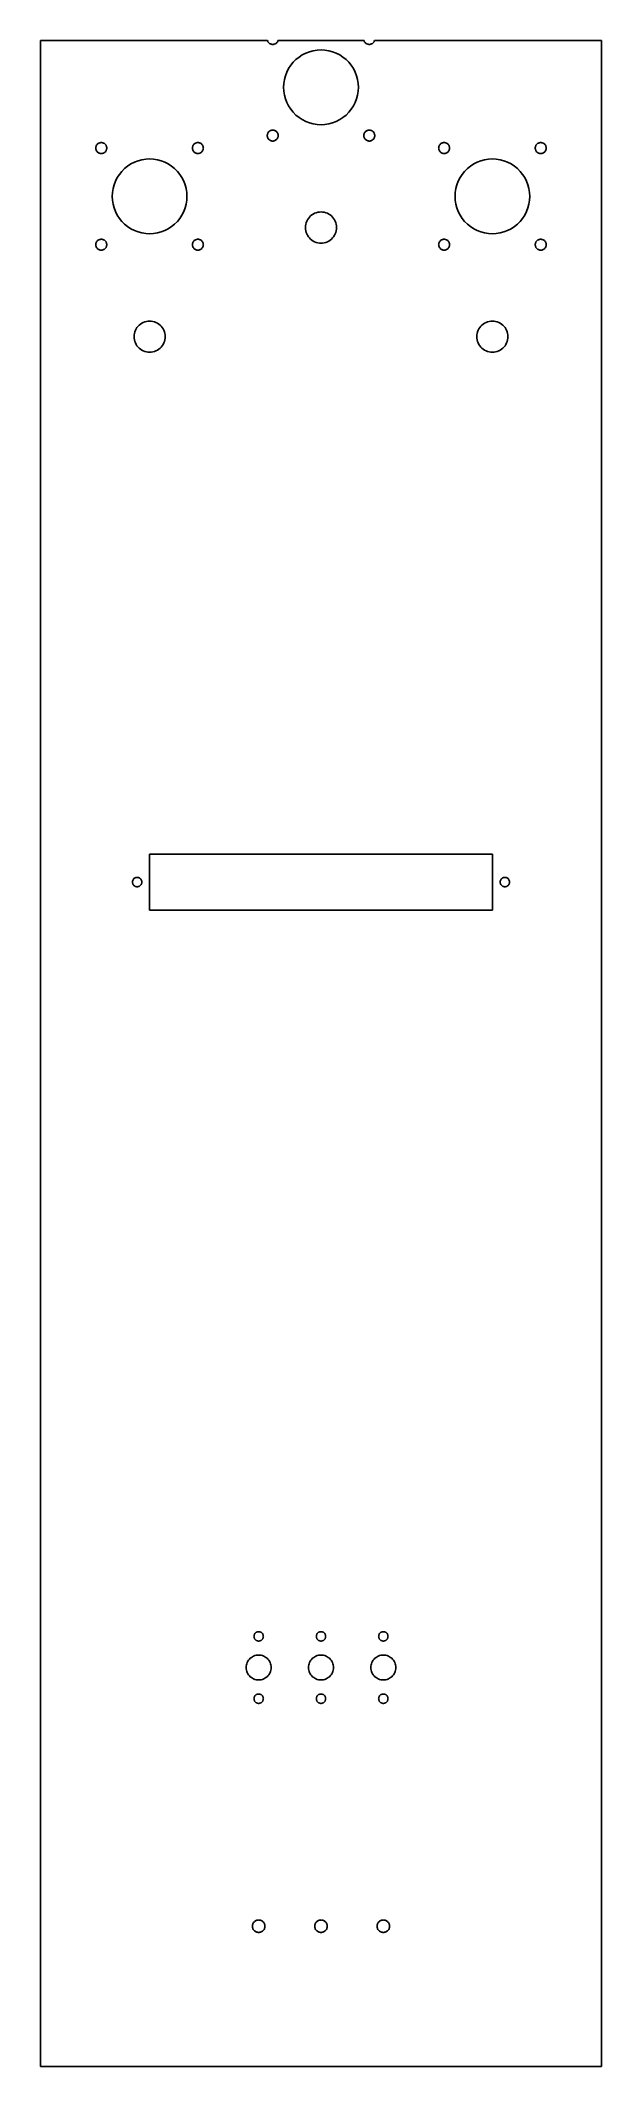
# Model space of a CAD drawing. Header units: metres. Extents: x -90 to 90, y -325 to 325.
import ezdxf

# ---------------------------------------------------------------- set-up
doc = ezdxf.new("R2010")
doc.units = ezdxf.units.M

msp = doc.modelspace()

# ---------------------------------------------------------------- linework, layer by layer
for p, q in [((-17.1753, 325), (-90, 325)), ((-90, 325), (-90, -325)), ((-17.1643, 324.959), (-17.1753, 325)), ((-13.8247, 325), (-13.8356, 324.959)), ((13.8247, 325), (-13.8247, 325)), ((13.8356, 324.959), (13.8247, 325)), ((17.1753, 325), (17.1643, 324.959)), ((90, 325), (17.1753, 325)), ((90, -325), (90, 325)), ((-17.0987, 324.788), (-17.1643, 324.959)), ((-17.0155, 324.625), (-17.0987, 324.788)), ((-16.9158, 324.471), (-17.0155, 324.625)), ((-16.8005, 324.329), (-16.9158, 324.471)), ((-16.671, 324.199), (-16.8005, 324.329)), ((-16.5286, 324.084), (-16.671, 324.199)), ((-16.375, 323.984), (-16.5286, 324.084)), ((-16.2118, 323.901), (-16.375, 323.984)), ((-16.0408, 323.836), (-16.2118, 323.901)), ((-15.8638, 323.788), (-16.0408, 323.836)), ((-15.6829, 323.76), (-15.8638, 323.788)), ((-15.5, 323.75), (-15.6829, 323.76)), ((-15.3171, 323.76), (-15.5, 323.75)), ((-15.1362, 323.788), (-15.3171, 323.76)), ((-14.9592, 323.836), (-15.1362, 323.788)), ((-14.7882, 323.901), (-14.9592, 323.836)), ((-14.625, 323.984), (-14.7882, 323.901)), ((-14.4714, 324.084), (-14.625, 323.984)), ((-14.329, 324.199), (-14.4714, 324.084)), ((-14.1995, 324.329), (-14.329, 324.199)), ((-14.0842, 324.471), (-14.1995, 324.329)), ((-13.9845, 324.625), (-14.0842, 324.471)), ((-13.9013, 324.788), (-13.9845, 324.625)), ((-13.8356, 324.959), (-13.9013, 324.788)), ((-8.91772, 318.03), (-8.02956, 318.918)), ((-8.02956, 318.918), (-7.05342, 319.708)), ((-7.05342, 319.708), (-6, 320.392)), ((-6, 320.392), (-4.88083, 320.963)), ((-4.88083, 320.963), (-3.70819, 321.413)), ((-3.70819, 321.413), (-2.49493, 321.738)), ((-2.49493, 321.738), (-1.25433, 321.934)), ((-1.25433, 321.934), (0, 322)), ((0, 322), (1.25433, 321.934)), ((1.25433, 321.934), (2.49493, 321.738)), ((2.49493, 321.738), (3.70819, 321.413)), ((3.70819, 321.413), (4.88083, 320.963)), ((4.88083, 320.963), (6, 320.392)), ((6, 320.392), (7.05342, 319.708)), ((7.05342, 319.708), (8.02956, 318.918)), ((8.02956, 318.918), (8.91772, 318.03)), ((13.9013, 324.788), (13.8356, 324.959)), ((13.9845, 324.625), (13.9013, 324.788)), ((14.0842, 324.471), (13.9845, 324.625)), ((14.1995, 324.329), (14.0842, 324.471)), ((14.329, 324.199), (14.1995, 324.329)), ((14.4714, 324.084), (14.329, 324.199)), ((14.625, 323.984), (14.4714, 324.084)), ((14.7882, 323.901), (14.625, 323.984)), ((14.9592, 323.836), (14.7882, 323.901)), ((15.1362, 323.788), (14.9592, 323.836)), ((15.3171, 323.76), (15.1362, 323.788)), ((15.5, 323.75), (15.3171, 323.76)), ((15.6829, 323.76), (15.5, 323.75)), ((15.8638, 323.788), (15.6829, 323.76)), ((16.0408, 323.836), (15.8638, 323.788)), ((16.2118, 323.901), (16.0408, 323.836)), ((16.375, 323.984), (16.2118, 323.901)), ((16.5286, 324.084), (16.375, 323.984)), ((16.671, 324.199), (16.5286, 324.084)), ((16.8005, 324.329), (16.671, 324.199)), ((16.9158, 324.471), (16.8005, 324.329)), ((17.0155, 324.625), (16.9158, 324.471)), ((17.0987, 324.788), (17.0155, 324.625)), ((17.1643, 324.959), (17.0987, 324.788)), ((-11.9342, 311.254), (-11.7378, 312.495)), ((-11.7378, 312.495), (-11.4127, 313.708)), ((-11.4127, 313.708), (-10.9625, 314.881)), ((-10.9625, 314.881), (-10.3923, 316)), ((-10.3923, 316), (-9.70819, 317.053)), ((-9.70819, 317.053), (-8.91772, 318.03)), ((8.91772, 318.03), (9.70819, 317.053)), ((9.70819, 317.053), (10.3923, 316)), ((10.3923, 316), (10.9625, 314.881)), ((10.9625, 314.881), (11.4127, 313.708)), ((11.4127, 313.708), (11.7378, 312.495)), ((11.7378, 312.495), (11.9342, 311.254)), ((-12, 310), (-11.9342, 311.254)), ((-11.9342, 308.746), (-12, 310)), ((-11.7378, 307.505), (-11.9342, 308.746)), ((-11.4127, 306.292), (-11.7378, 307.505)), ((-10.9625, 305.119), (-11.4127, 306.292)), ((11.4127, 306.292), (10.9625, 305.119)), ((11.7378, 307.505), (11.4127, 306.292)), ((11.9342, 308.746), (11.7378, 307.505)), ((11.9342, 311.254), (12, 310)), ((12, 310), (11.9342, 308.746)), ((-10.3923, 304), (-10.9625, 305.119)), ((-9.70819, 302.947), (-10.3923, 304)), ((-8.91772, 301.97), (-9.70819, 302.947)), ((-8.02956, 301.082), (-8.91772, 301.97)), ((-7.05342, 300.292), (-8.02956, 301.082)), ((-6, 299.608), (-7.05342, 300.292)), ((-4.88083, 299.037), (-6, 299.608)), ((-3.70819, 298.587), (-4.88083, 299.037)), ((4.88083, 299.037), (3.70819, 298.587)), ((6, 299.608), (4.88083, 299.037)), ((7.05342, 300.292), (6, 299.608)), ((8.02956, 301.082), (7.05342, 300.292)), ((8.91772, 301.97), (8.02956, 301.082)), ((9.70819, 302.947), (8.91772, 301.97)), ((10.3923, 304), (9.70819, 302.947)), ((10.9625, 305.119), (10.3923, 304)), ((-17.25, 294.5), (-17.2404, 294.683)), ((-17.2404, 294.317), (-17.25, 294.5)), ((-17.2404, 294.683), (-17.2117, 294.864)), ((-17.2117, 294.136), (-17.2404, 294.317)), ((-17.2117, 294.864), (-17.1643, 295.041)), ((-17.1643, 293.959), (-17.2117, 294.136)), ((-17.1643, 295.041), (-17.0987, 295.212)), ((-17.0987, 293.788), (-17.1643, 293.959)), ((-17.0987, 295.212), (-17.0155, 295.375)), ((-17.0155, 293.625), (-17.0987, 293.788)), ((-17.0155, 295.375), (-16.9158, 295.529)), ((-16.9158, 293.471), (-17.0155, 293.625)), ((-16.9158, 295.529), (-16.8005, 295.671)), ((-16.8005, 293.329), (-16.9158, 293.471)), ((-16.8005, 295.671), (-16.671, 295.801)), ((-16.671, 293.199), (-16.8005, 293.329)), ((-16.671, 295.801), (-16.5286, 295.916)), ((-16.5286, 293.084), (-16.671, 293.199)), ((-16.5286, 295.916), (-16.375, 296.016)), ((-16.375, 292.984), (-16.5286, 293.084)), ((-16.375, 296.016), (-16.2118, 296.099)), ((-16.2118, 292.901), (-16.375, 292.984)), ((-16.2118, 296.099), (-16.0408, 296.164)), ((-16.0408, 292.836), (-16.2118, 292.901)), ((-16.0408, 296.164), (-15.8638, 296.212)), ((-15.8638, 292.788), (-16.0408, 292.836)), ((-15.8638, 296.212), (-15.6829, 296.24)), ((-15.6829, 292.76), (-15.8638, 292.788)), ((-15.6829, 296.24), (-15.5, 296.25)), ((-15.5, 292.75), (-15.6829, 292.76)), ((-15.5, 296.25), (-15.3171, 296.24)), ((-15.3171, 292.76), (-15.5, 292.75)), ((-15.3171, 296.24), (-15.1362, 296.212)), ((-15.1362, 292.788), (-15.3171, 292.76)), ((-15.1362, 296.212), (-14.9592, 296.164)), ((-14.9592, 292.836), (-15.1362, 292.788)), ((-14.9592, 296.164), (-14.7882, 296.099)), ((-14.7882, 292.901), (-14.9592, 292.836)), ((-14.7882, 296.099), (-14.625, 296.016)), ((-14.625, 292.984), (-14.7882, 292.901)), ((-14.625, 296.016), (-14.4714, 295.916)), ((-14.4714, 293.084), (-14.625, 292.984)), ((-14.4714, 295.916), (-14.329, 295.801)), ((-14.329, 293.199), (-14.4714, 293.084)), ((-14.329, 295.801), (-14.1995, 295.671)), ((-14.1995, 293.329), (-14.329, 293.199)), ((-14.1995, 295.671), (-14.0842, 295.529)), ((-14.0842, 293.471), (-14.1995, 293.329)), ((-14.0842, 295.529), (-13.9845, 295.375)), ((-13.9845, 293.625), (-14.0842, 293.471)), ((-13.9845, 295.375), (-13.9013, 295.212)), ((-13.9013, 293.788), (-13.9845, 293.625)), ((-13.9013, 295.212), (-13.8356, 295.041)), ((-13.8356, 293.959), (-13.9013, 293.788)), ((-13.8356, 295.041), (-13.7882, 294.864)), ((-13.7882, 294.136), (-13.8356, 293.959)), ((-13.7882, 294.864), (-13.7596, 294.683)), ((-13.7596, 294.317), (-13.7882, 294.136)), ((-13.7596, 294.683), (-13.75, 294.5)), ((-13.75, 294.5), (-13.7596, 294.317)), ((-2.49493, 298.262), (-3.70819, 298.587)), ((-1.25433, 298.066), (-2.49493, 298.262)), ((0, 298), (-1.25433, 298.066)), ((1.25433, 298.066), (0, 298)), ((2.49493, 298.262), (1.25433, 298.066)), ((3.70819, 298.587), (2.49493, 298.262)), ((13.75, 294.5), (13.7596, 294.683)), ((13.7596, 294.317), (13.75, 294.5)), ((13.7596, 294.683), (13.7882, 294.864)), ((13.7882, 294.136), (13.7596, 294.317)), ((13.7882, 294.864), (13.8356, 295.041)), ((13.8356, 293.959), (13.7882, 294.136)), ((13.8356, 295.041), (13.9013, 295.212)), ((13.9013, 293.788), (13.8356, 293.959)), ((13.9013, 295.212), (13.9845, 295.375)), ((13.9845, 293.625), (13.9013, 293.788)), ((13.9845, 295.375), (14.0842, 295.529)), ((14.0842, 293.471), (13.9845, 293.625)), ((14.0842, 295.529), (14.1995, 295.671)), ((14.1995, 293.329), (14.0842, 293.471)), ((14.1995, 295.671), (14.329, 295.801)), ((14.329, 293.199), (14.1995, 293.329)), ((14.329, 295.801), (14.4714, 295.916)), ((14.4714, 293.084), (14.329, 293.199)), ((14.4714, 295.916), (14.625, 296.016)), ((14.625, 292.984), (14.4714, 293.084)), ((14.625, 296.016), (14.7882, 296.099)), ((14.7882, 292.901), (14.625, 292.984)), ((14.7882, 296.099), (14.9592, 296.164)), ((14.9592, 292.836), (14.7882, 292.901)), ((14.9592, 296.164), (15.1362, 296.212)), ((15.1362, 292.788), (14.9592, 292.836)), ((15.1362, 296.212), (15.3171, 296.24)), ((15.3171, 292.76), (15.1362, 292.788)), ((15.3171, 296.24), (15.5, 296.25)), ((15.5, 292.75), (15.3171, 292.76)), ((15.5, 296.25), (15.6829, 296.24)), ((15.6829, 292.76), (15.5, 292.75)), ((15.6829, 296.24), (15.8638, 296.212)), ((15.8638, 292.788), (15.6829, 292.76)), ((15.8638, 296.212), (16.0408, 296.164)), ((16.0408, 292.836), (15.8638, 292.788)), ((16.0408, 296.164), (16.2118, 296.099)), ((16.2118, 292.901), (16.0408, 292.836)), ((16.2118, 296.099), (16.375, 296.016)), ((16.375, 292.984), (16.2118, 292.901)), ((16.375, 296.016), (16.5286, 295.916)), ((16.5286, 293.084), (16.375, 292.984)), ((16.5286, 295.916), (16.671, 295.801)), ((16.671, 293.199), (16.5286, 293.084)), ((16.671, 295.801), (16.8005, 295.671)), ((16.8005, 293.329), (16.671, 293.199)), ((16.8005, 295.671), (16.9158, 295.529)), ((16.9158, 293.471), (16.8005, 293.329)), ((16.9158, 295.529), (17.0155, 295.375)), ((17.0155, 293.625), (16.9158, 293.471)), ((17.0155, 295.375), (17.0987, 295.212)), ((17.0987, 293.788), (17.0155, 293.625)), ((17.0987, 295.212), (17.1643, 295.041)), ((17.1643, 293.959), (17.0987, 293.788)), ((17.1643, 295.041), (17.2117, 294.864)), ((17.2117, 294.136), (17.1643, 293.959)), ((17.2117, 294.864), (17.2404, 294.683)), ((17.2404, 294.317), (17.2117, 294.136)), ((17.2404, 294.683), (17.25, 294.5)), ((17.25, 294.5), (17.2404, 294.317)), ((-72.25, 290.5), (-72.2404, 290.683)), ((-72.2404, 290.317), (-72.25, 290.5)), ((-72.2404, 290.683), (-72.2118, 290.864)), ((-72.2118, 290.136), (-72.2404, 290.317)), ((-72.2118, 290.864), (-72.1644, 291.041)), ((-72.1644, 289.959), (-72.2118, 290.136)), ((-72.1644, 291.041), (-72.0987, 291.212)), ((-72.0987, 289.788), (-72.1644, 289.959)), ((-72.0987, 291.212), (-72.0155, 291.375)), ((-72.0155, 289.625), (-72.0987, 289.788)), ((-72.0155, 291.375), (-71.9158, 291.529)), ((-71.9158, 289.471), (-72.0155, 289.625)), ((-71.9158, 291.529), (-71.8005, 291.671)), ((-71.8005, 289.329), (-71.9158, 289.471)), ((-71.8005, 291.671), (-71.671, 291.801)), ((-71.671, 289.199), (-71.8005, 289.329)), ((-71.671, 291.801), (-71.5286, 291.916)), ((-71.5286, 289.084), (-71.671, 289.199)), ((-71.5286, 291.916), (-71.375, 292.016)), ((-71.375, 288.984), (-71.5286, 289.084)), ((-71.375, 292.016), (-71.2118, 292.099)), ((-71.2118, 288.901), (-71.375, 288.984)), ((-71.2118, 292.099), (-71.0408, 292.164)), ((-71.0408, 288.836), (-71.2118, 288.901)), ((-71.0408, 292.164), (-70.8638, 292.212)), ((-70.8638, 288.788), (-71.0408, 288.836)), ((-70.8638, 292.212), (-70.6829, 292.24)), ((-70.6829, 288.76), (-70.8638, 288.788)), ((-70.6829, 292.24), (-70.5, 292.25)), ((-70.5, 288.75), (-70.6829, 288.76)), ((-70.5, 292.25), (-70.3171, 292.24)), ((-70.3171, 288.76), (-70.5, 288.75)), ((-70.3171, 292.24), (-70.1362, 292.212)), ((-70.1362, 288.788), (-70.3171, 288.76)), ((-70.1362, 292.212), (-69.9592, 292.164)), ((-69.9592, 288.836), (-70.1362, 288.788)), ((-69.9592, 292.164), (-69.7882, 292.099)), ((-69.7882, 288.901), (-69.9592, 288.836)), ((-69.7882, 292.099), (-69.625, 292.016)), ((-69.625, 288.984), (-69.7882, 288.901)), ((-69.625, 292.016), (-69.4714, 291.916)), ((-69.4714, 289.084), (-69.625, 288.984)), ((-69.4714, 291.916), (-69.329, 291.801)), ((-69.329, 289.199), (-69.4714, 289.084)), ((-69.329, 291.801), (-69.1995, 291.671)), ((-69.1995, 289.329), (-69.329, 289.199)), ((-69.1995, 291.671), (-69.0842, 291.529)), ((-69.0842, 289.471), (-69.1995, 289.329)), ((-69.0842, 291.529), (-68.9845, 291.375)), ((-68.9845, 289.625), (-69.0842, 289.471)), ((-68.9845, 291.375), (-68.9013, 291.212)), ((-68.9013, 289.788), (-68.9845, 289.625)), ((-68.9013, 291.212), (-68.8356, 291.041)), ((-68.8356, 289.959), (-68.9013, 289.788)), ((-68.8356, 291.041), (-68.7882, 290.864)), ((-68.7882, 290.136), (-68.8356, 289.959)), ((-68.7882, 290.864), (-68.7596, 290.683)), ((-68.7596, 290.317), (-68.7882, 290.136)), ((-68.7596, 290.683), (-68.75, 290.5)), ((-68.75, 290.5), (-68.7596, 290.317)), ((-59.8808, 285.963), (-58.7082, 286.413)), ((-58.7082, 286.413), (-57.4949, 286.738)), ((-57.4949, 286.738), (-56.2543, 286.934)), ((-56.2543, 286.934), (-55, 287)), ((-55, 287), (-53.7457, 286.934)), ((-53.7457, 286.934), (-52.5051, 286.738)), ((-52.5051, 286.738), (-51.2918, 286.413)), ((-51.2918, 286.413), (-50.1192, 285.963)), ((-41.25, 290.5), (-41.2404, 290.683)), ((-41.2404, 290.317), (-41.25, 290.5)), ((-41.2404, 290.683), (-41.2117, 290.864)), ((-41.2117, 290.136), (-41.2404, 290.317)), ((-41.2117, 290.864), (-41.1643, 291.041)), ((-41.1643, 289.959), (-41.2117, 290.136)), ((-41.1643, 291.041), (-41.0987, 291.212)), ((-41.0987, 289.788), (-41.1643, 289.959)), ((-41.0987, 291.212), (-41.0155, 291.375)), ((-41.0155, 289.625), (-41.0987, 289.788)), ((-41.0155, 291.375), (-40.9158, 291.529)), ((-40.9158, 289.471), (-41.0155, 289.625)), ((-40.9158, 291.529), (-40.8005, 291.671)), ((-40.8005, 289.329), (-40.9158, 289.471)), ((-40.8005, 291.671), (-40.671, 291.801)), ((-40.671, 289.199), (-40.8005, 289.329)), ((-40.671, 291.801), (-40.5286, 291.916)), ((-40.5286, 289.084), (-40.671, 289.199)), ((-40.5286, 291.916), (-40.375, 292.016)), ((-40.375, 288.984), (-40.5286, 289.084)), ((-40.375, 292.016), (-40.2118, 292.099)), ((-40.2118, 288.901), (-40.375, 288.984)), ((-40.2118, 292.099), (-40.0408, 292.164)), ((-40.0408, 288.836), (-40.2118, 288.901)), ((-40.0408, 292.164), (-39.8638, 292.212)), ((-39.8638, 288.788), (-40.0408, 288.836)), ((-39.8638, 292.212), (-39.6829, 292.24)), ((-39.6829, 288.76), (-39.8638, 288.788)), ((-39.6829, 292.24), (-39.5, 292.25)), ((-39.5, 288.75), (-39.6829, 288.76)), ((-39.5, 292.25), (-39.3171, 292.24)), ((-39.3171, 288.76), (-39.5, 288.75)), ((-39.3171, 292.24), (-39.1362, 292.212)), ((-39.1362, 288.788), (-39.3171, 288.76)), ((-39.1362, 292.212), (-38.9592, 292.164)), ((-38.9592, 288.836), (-39.1362, 288.788)), ((-38.9592, 292.164), (-38.7882, 292.099)), ((-38.7882, 288.901), (-38.9592, 288.836)), ((-38.7882, 292.099), (-38.625, 292.016)), ((-38.625, 288.984), (-38.7882, 288.901)), ((-38.625, 292.016), (-38.4714, 291.916)), ((-38.4714, 289.084), (-38.625, 288.984)), ((-38.4714, 291.916), (-38.329, 291.801)), ((-38.329, 289.199), (-38.4714, 289.084)), ((-38.329, 291.801), (-38.1995, 291.671)), ((-38.1995, 289.329), (-38.329, 289.199)), ((-38.1995, 291.671), (-38.0842, 291.529)), ((-38.0842, 289.471), (-38.1995, 289.329)), ((-38.0842, 291.529), (-37.9845, 291.375)), ((-37.9845, 289.625), (-38.0842, 289.471)), ((-37.9845, 291.375), (-37.9013, 291.212)), ((-37.9013, 289.788), (-37.9845, 289.625)), ((-37.9013, 291.212), (-37.8356, 291.041)), ((-37.8356, 289.959), (-37.9013, 289.788)), ((-37.8356, 291.041), (-37.7882, 290.864)), ((-37.7882, 290.136), (-37.8356, 289.959)), ((-37.7882, 290.864), (-37.7596, 290.683)), ((-37.7596, 290.317), (-37.7882, 290.136)), ((-37.7596, 290.683), (-37.75, 290.5)), ((-37.75, 290.5), (-37.7596, 290.317)), ((37.75, 290.5), (37.7596, 290.683)), ((37.7596, 290.317), (37.75, 290.5)), ((37.7596, 290.683), (37.7882, 290.864)), ((37.7882, 290.136), (37.7596, 290.317)), ((37.7882, 290.864), (37.8356, 291.041)), ((37.8356, 289.959), (37.7882, 290.136)), ((37.8356, 291.041), (37.9013, 291.212)), ((37.9013, 289.788), (37.8356, 289.959)), ((37.9013, 291.212), (37.9845, 291.375)), ((37.9845, 289.625), (37.9013, 289.788)), ((37.9845, 291.375), (38.0842, 291.529)), ((38.0842, 289.471), (37.9845, 289.625)), ((38.0842, 291.529), (38.1995, 291.671)), ((38.1995, 289.329), (38.0842, 289.471)), ((38.1995, 291.671), (38.329, 291.801)), ((38.329, 289.199), (38.1995, 289.329)), ((38.329, 291.801), (38.4714, 291.916)), ((38.4714, 289.084), (38.329, 289.199)), ((38.4714, 291.916), (38.625, 292.016)), ((38.625, 288.984), (38.4714, 289.084)), ((38.625, 292.016), (38.7882, 292.099)), ((38.7882, 288.901), (38.625, 288.984)), ((38.7882, 292.099), (38.9592, 292.164)), ((38.9592, 288.836), (38.7882, 288.901)), ((38.9592, 292.164), (39.1362, 292.212)), ((39.1362, 288.788), (38.9592, 288.836)), ((39.1362, 292.212), (39.3171, 292.24)), ((39.3171, 288.76), (39.1362, 288.788)), ((39.3171, 292.24), (39.5, 292.25)), ((39.5, 288.75), (39.3171, 288.76)), ((39.5, 292.25), (39.6829, 292.24)), ((39.6829, 288.76), (39.5, 288.75)), ((39.6829, 292.24), (39.8638, 292.212)), ((39.8638, 288.788), (39.6829, 288.76)), ((39.8638, 292.212), (40.0408, 292.164)), ((40.0408, 288.836), (39.8638, 288.788)), ((40.0408, 292.164), (40.2118, 292.099)), ((40.2118, 288.901), (40.0408, 288.836)), ((40.2118, 292.099), (40.375, 292.016)), ((40.375, 288.984), (40.2118, 288.901)), ((40.375, 292.016), (40.5286, 291.916)), ((40.5286, 289.084), (40.375, 288.984)), ((40.5286, 291.916), (40.671, 291.801)), ((40.671, 289.199), (40.5286, 289.084)), ((40.671, 291.801), (40.8005, 291.671)), ((40.8005, 289.329), (40.671, 289.199)), ((40.8005, 291.671), (40.9158, 291.529)), ((40.9158, 289.471), (40.8005, 289.329)), ((40.9158, 291.529), (41.0155, 291.375)), ((41.0155, 289.625), (40.9158, 289.471)), ((41.0155, 291.375), (41.0987, 291.212)), ((41.0987, 289.788), (41.0155, 289.625)), ((41.0987, 291.212), (41.1643, 291.041)), ((41.1643, 289.959), (41.0987, 289.788)), ((41.1643, 291.041), (41.2117, 290.864)), ((41.2117, 290.136), (41.1643, 289.959)), ((41.2117, 290.864), (41.2404, 290.683)), ((41.2404, 290.317), (41.2117, 290.136)), ((41.2404, 290.683), (41.25, 290.5)), ((41.25, 290.5), (41.2404, 290.317)), ((50.1192, 285.963), (51.2918, 286.413)), ((51.2918, 286.413), (52.5051, 286.738)), ((52.5051, 286.738), (53.7457, 286.934)), ((53.7457, 286.934), (55, 287)), ((55, 287), (56.2543, 286.934)), ((56.2543, 286.934), (57.4949, 286.738)), ((57.4949, 286.738), (58.7082, 286.413)), ((58.7082, 286.413), (59.8808, 285.963)), ((68.75, 290.5), (68.7596, 290.683)), ((68.7596, 290.317), (68.75, 290.5)), ((68.7596, 290.683), (68.7882, 290.864)), ((68.7882, 290.136), (68.7596, 290.317)), ((68.7882, 290.864), (68.8356, 291.041)), ((68.8356, 289.959), (68.7882, 290.136)), ((68.8356, 291.041), (68.9013, 291.212)), ((68.9013, 289.788), (68.8356, 289.959)), ((68.9013, 291.212), (68.9845, 291.375)), ((68.9845, 289.625), (68.9013, 289.788)), ((68.9845, 291.375), (69.0842, 291.529)), ((69.0842, 289.471), (68.9845, 289.625)), ((69.0842, 291.529), (69.1995, 291.671)), ((69.1995, 289.329), (69.0842, 289.471)), ((69.1995, 291.671), (69.329, 291.801)), ((69.329, 289.199), (69.1995, 289.329)), ((69.329, 291.801), (69.4714, 291.916)), ((69.4714, 289.084), (69.329, 289.199)), ((69.4714, 291.916), (69.625, 292.016)), ((69.625, 288.984), (69.4714, 289.084)), ((69.625, 292.016), (69.7882, 292.099)), ((69.7882, 288.901), (69.625, 288.984)), ((69.7882, 292.099), (69.9592, 292.164)), ((69.9592, 288.836), (69.7882, 288.901)), ((69.9592, 292.164), (70.1362, 292.212)), ((70.1362, 288.788), (69.9592, 288.836)), ((70.1362, 292.212), (70.3171, 292.24)), ((70.3171, 288.76), (70.1362, 288.788)), ((70.3171, 292.24), (70.5, 292.25)), ((70.5, 288.75), (70.3171, 288.76)), ((70.5, 292.25), (70.6829, 292.24)), ((70.6829, 288.76), (70.5, 288.75)), ((70.6829, 292.24), (70.8638, 292.212)), ((70.8638, 288.788), (70.6829, 288.76)), ((70.8638, 292.212), (71.0408, 292.164)), ((71.0408, 288.836), (70.8638, 288.788)), ((71.0408, 292.164), (71.2118, 292.099)), ((71.2118, 288.901), (71.0408, 288.836)), ((71.2118, 292.099), (71.375, 292.016)), ((71.375, 288.984), (71.2118, 288.901)), ((71.375, 292.016), (71.5286, 291.916)), ((71.5286, 289.084), (71.375, 288.984)), ((71.5286, 291.916), (71.671, 291.801)), ((71.671, 289.199), (71.5286, 289.084)), ((71.671, 291.801), (71.8005, 291.671)), ((71.8005, 289.329), (71.671, 289.199)), ((71.8005, 291.671), (71.9158, 291.529)), ((71.9158, 289.471), (71.8005, 289.329)), ((71.9158, 291.529), (72.0155, 291.375)), ((72.0155, 289.625), (71.9158, 289.471)), ((72.0155, 291.375), (72.0987, 291.212)), ((72.0987, 289.788), (72.0155, 289.625)), ((72.0987, 291.212), (72.1644, 291.041)), ((72.1644, 289.959), (72.0987, 289.788)), ((72.1644, 291.041), (72.2118, 290.864)), ((72.2118, 290.136), (72.1644, 289.959)), ((72.2118, 290.864), (72.2404, 290.683)), ((72.2404, 290.317), (72.2118, 290.136)), ((72.2404, 290.683), (72.25, 290.5)), ((72.25, 290.5), (72.2404, 290.317)), ((-66.4127, 278.708), (-65.9625, 279.881)), ((-65.9625, 279.881), (-65.3923, 281)), ((-65.3923, 281), (-64.7082, 282.053)), ((-64.7082, 282.053), (-63.9177, 283.03)), ((-63.9177, 283.03), (-63.0296, 283.918)), ((-63.0296, 283.918), (-62.0534, 284.708)), ((-62.0534, 284.708), (-61, 285.392)), ((-61, 285.392), (-59.8808, 285.963)), ((-50.1192, 285.963), (-49, 285.392)), ((-49, 285.392), (-47.9466, 284.708)), ((-47.9466, 284.708), (-46.9704, 283.918)), ((-46.9704, 283.918), (-46.0823, 283.03)), ((-46.0823, 283.03), (-45.2918, 282.053)), ((-45.2918, 282.053), (-44.6077, 281)), ((-44.6077, 281), (-44.0374, 279.881)), ((-44.0374, 279.881), (-43.5873, 278.708)), ((43.5873, 278.708), (44.0374, 279.881)), ((44.0374, 279.881), (44.6077, 281)), ((44.6077, 281), (45.2918, 282.053)), ((45.2918, 282.053), (46.0823, 283.03)), ((46.0823, 283.03), (46.9704, 283.918)), ((46.9704, 283.918), (47.9466, 284.708)), ((47.9466, 284.708), (49, 285.392)), ((49, 285.392), (50.1192, 285.963)), ((59.8808, 285.963), (61, 285.392)), ((61, 285.392), (62.0534, 284.708)), ((62.0534, 284.708), (63.0296, 283.918)), ((63.0296, 283.918), (63.9177, 283.03)), ((63.9177, 283.03), (64.7082, 282.053)), ((64.7082, 282.053), (65.3923, 281)), ((65.3923, 281), (65.9625, 279.881)), ((65.9625, 279.881), (66.4127, 278.708)), ((-67, 275), (-66.9343, 276.254)), ((-66.9343, 273.746), (-67, 275)), ((-66.9343, 276.254), (-66.7378, 277.495)), ((-66.7378, 272.505), (-66.9343, 273.746)), ((-66.7378, 277.495), (-66.4127, 278.708)), ((-43.5873, 278.708), (-43.2622, 277.495)), ((-43.2622, 277.495), (-43.0657, 276.254)), ((-43.0657, 273.746), (-43.2622, 272.505)), ((-43.0657, 276.254), (-43, 275)), ((-43, 275), (-43.0657, 273.746)), ((43, 275), (43.0657, 276.254)), ((43.0657, 273.746), (43, 275)), ((43.0657, 276.254), (43.2622, 277.495)), ((43.2622, 272.505), (43.0657, 273.746)), ((43.2622, 277.495), (43.5873, 278.708)), ((66.4127, 278.708), (66.7378, 277.495)), ((66.7378, 277.495), (66.9343, 276.254)), ((66.9343, 273.746), (66.7378, 272.505)), ((66.9343, 276.254), (67, 275)), ((67, 275), (66.9343, 273.746)), ((-66.4127, 271.292), (-66.7378, 272.505)), ((-65.9625, 270.119), (-66.4127, 271.292)), ((-65.3923, 269), (-65.9625, 270.119)), ((-64.7082, 267.947), (-65.3923, 269)), ((-63.9177, 266.97), (-64.7082, 267.947)), ((-63.0296, 266.082), (-63.9177, 266.97)), ((-46.0823, 266.97), (-46.9704, 266.082)), ((-45.2918, 267.947), (-46.0823, 266.97)), ((-44.6077, 269), (-45.2918, 267.947)), ((-44.0374, 270.119), (-44.6077, 269)), ((-43.5873, 271.292), (-44.0374, 270.119)), ((-43.2622, 272.505), (-43.5873, 271.292)), ((-4.89073, 266.04), (-4.75528, 266.545)), ((-4.75528, 266.545), (-4.56772, 267.034)), ((-4.56772, 267.034), (-4.33012, 267.5)), ((-4.33012, 267.5), (-4.04507, 267.939)), ((-4.04507, 267.939), (-3.71571, 268.346)), ((-3.71571, 268.346), (-3.34564, 268.716)), ((-3.34564, 268.716), (-2.93892, 269.045)), ((-2.93892, 269.045), (-2.5, 269.33)), ((-2.5, 269.33), (-2.03368, 269.568)), ((-2.03368, 269.568), (-1.54507, 269.755)), ((-1.54507, 269.755), (-1.03955, 269.891)), ((-1.03955, 269.891), (-0.52263, 269.973)), ((-0.52263, 269.973), (0, 270)), ((0, 270), (0.52263, 269.973)), ((0.52263, 269.973), (1.03955, 269.891)), ((1.03955, 269.891), (1.54507, 269.755)), ((1.54507, 269.755), (2.03368, 269.568)), ((2.03368, 269.568), (2.5, 269.33)), ((2.5, 269.33), (2.93892, 269.045)), ((2.93892, 269.045), (3.34564, 268.716)), ((3.34564, 268.716), (3.71571, 268.346)), ((3.71571, 268.346), (4.04507, 267.939)), ((4.04507, 267.939), (4.33012, 267.5)), ((4.33012, 267.5), (4.56772, 267.034)), ((4.56772, 267.034), (4.75528, 266.545)), ((4.75528, 266.545), (4.89073, 266.04)), ((43.5873, 271.292), (43.2622, 272.505)), ((44.0374, 270.119), (43.5873, 271.292)), ((44.6077, 269), (44.0374, 270.119)), ((45.2918, 267.947), (44.6077, 269)), ((46.0823, 266.97), (45.2918, 267.947)), ((46.9704, 266.082), (46.0823, 266.97)), ((63.9177, 266.97), (63.0296, 266.082)), ((64.7082, 267.947), (63.9177, 266.97)), ((65.3923, 269), (64.7082, 267.947)), ((65.9625, 270.119), (65.3923, 269)), ((66.4127, 271.292), (65.9625, 270.119)), ((66.7378, 272.505), (66.4127, 271.292)), ((-72.2118, 259.864), (-72.1644, 260.041)), ((-72.1644, 260.041), (-72.0987, 260.212)), ((-72.0987, 260.212), (-72.0155, 260.375)), ((-72.0155, 260.375), (-71.9158, 260.529)), ((-71.9158, 260.529), (-71.8005, 260.671)), ((-71.8005, 260.671), (-71.671, 260.801)), ((-71.671, 260.801), (-71.5286, 260.916)), ((-71.5286, 260.916), (-71.375, 261.016)), ((-71.375, 261.016), (-71.2118, 261.099)), ((-71.2118, 261.099), (-71.0408, 261.164)), ((-71.0408, 261.164), (-70.8638, 261.212)), ((-70.8638, 261.212), (-70.6829, 261.24)), ((-70.6829, 261.24), (-70.5, 261.25)), ((-70.5, 261.25), (-70.3171, 261.24)), ((-70.3171, 261.24), (-70.1362, 261.212)), ((-70.1362, 261.212), (-69.9592, 261.164)), ((-69.9592, 261.164), (-69.7882, 261.099)), ((-69.7882, 261.099), (-69.625, 261.016)), ((-69.625, 261.016), (-69.4714, 260.916)), ((-69.4714, 260.916), (-69.329, 260.801)), ((-69.329, 260.801), (-69.1995, 260.671)), ((-69.1995, 260.671), (-69.0842, 260.529)), ((-69.0842, 260.529), (-68.9845, 260.375)), ((-68.9845, 260.375), (-68.9013, 260.212)), ((-68.9013, 260.212), (-68.8356, 260.041)), ((-68.8356, 260.041), (-68.7882, 259.864)), ((-62.0534, 265.292), (-63.0296, 266.082)), ((-61, 264.608), (-62.0534, 265.292)), ((-59.8808, 264.037), (-61, 264.608)), ((-58.7082, 263.587), (-59.8808, 264.037)), ((-57.4949, 263.262), (-58.7082, 263.587)), ((-56.2543, 263.066), (-57.4949, 263.262)), ((-55, 263), (-56.2543, 263.066)), ((-53.7457, 263.066), (-55, 263)), ((-52.5051, 263.262), (-53.7457, 263.066)), ((-51.2918, 263.587), (-52.5051, 263.262)), ((-50.1192, 264.037), (-51.2918, 263.587)), ((-49, 264.608), (-50.1192, 264.037)), ((-47.9466, 265.292), (-49, 264.608)), ((-46.9704, 266.082), (-47.9466, 265.292)), ((-41.2117, 259.864), (-41.1643, 260.041)), ((-41.1643, 260.041), (-41.0987, 260.212)), ((-41.0987, 260.212), (-41.0155, 260.375)), ((-41.0155, 260.375), (-40.9158, 260.529)), ((-40.9158, 260.529), (-40.8005, 260.671)), ((-40.8005, 260.671), (-40.671, 260.801)), ((-40.671, 260.801), (-40.5286, 260.916)), ((-40.5286, 260.916), (-40.375, 261.016)), ((-40.375, 261.016), (-40.2118, 261.099)), ((-40.2118, 261.099), (-40.0408, 261.164)), ((-40.0408, 261.164), (-39.8638, 261.212)), ((-39.8638, 261.212), (-39.6829, 261.24)), ((-39.6829, 261.24), (-39.5, 261.25)), ((-39.5, 261.25), (-39.3171, 261.24)), ((-39.3171, 261.24), (-39.1362, 261.212)), ((-39.1362, 261.212), (-38.9592, 261.164)), ((-38.9592, 261.164), (-38.7882, 261.099)), ((-38.7882, 261.099), (-38.625, 261.016)), ((-38.625, 261.016), (-38.4714, 260.916)), ((-38.4714, 260.916), (-38.329, 260.801)), ((-38.329, 260.801), (-38.1995, 260.671)), ((-38.1995, 260.671), (-38.0842, 260.529)), ((-38.0842, 260.529), (-37.9845, 260.375)), ((-37.9845, 260.375), (-37.9013, 260.212)), ((-37.9013, 260.212), (-37.8356, 260.041)), ((-37.8356, 260.041), (-37.7882, 259.864)), ((-5, 265), (-4.9726, 265.523)), ((-4.9726, 264.477), (-5, 265)), ((-4.9726, 265.523), (-4.89073, 266.04)), ((-4.89073, 263.96), (-4.9726, 264.477)), ((-4.75528, 263.455), (-4.89073, 263.96)), ((-4.56772, 262.966), (-4.75528, 263.455)), ((-4.33012, 262.5), (-4.56772, 262.966)), ((-4.04507, 262.061), (-4.33012, 262.5)), ((-3.71571, 261.654), (-4.04507, 262.061)), ((-3.34564, 261.284), (-3.71571, 261.654)), ((-2.93892, 260.955), (-3.34564, 261.284)), ((-2.5, 260.67), (-2.93892, 260.955)), ((-2.03368, 260.432), (-2.5, 260.67)), ((-1.54507, 260.245), (-2.03368, 260.432)), ((-1.03955, 260.109), (-1.54507, 260.245)), ((-0.52263, 260.027), (-1.03955, 260.109)), ((0, 260), (-0.52263, 260.027)), ((0.52263, 260.027), (0, 260)), ((1.03955, 260.109), (0.52263, 260.027)), ((1.54507, 260.245), (1.03955, 260.109)), ((2.03368, 260.432), (1.54507, 260.245)), ((2.5, 260.67), (2.03368, 260.432)), ((2.93892, 260.955), (2.5, 260.67)), ((3.34564, 261.284), (2.93892, 260.955)), ((3.71571, 261.654), (3.34564, 261.284)), ((4.04507, 262.061), (3.71571, 261.654)), ((4.33012, 262.5), (4.04507, 262.061)), ((4.56772, 262.966), (4.33012, 262.5)), ((4.75528, 263.455), (4.56772, 262.966)), ((4.89073, 263.96), (4.75528, 263.455)), ((4.89073, 266.04), (4.9726, 265.523)), ((4.9726, 264.477), (4.89073, 263.96)), ((4.9726, 265.523), (5, 265)), ((5, 265), (4.9726, 264.477)), ((37.7882, 259.864), (37.8356, 260.041)), ((37.8356, 260.041), (37.9013, 260.212)), ((37.9013, 260.212), (37.9845, 260.375)), ((37.9845, 260.375), (38.0842, 260.529)), ((38.0842, 260.529), (38.1995, 260.671)), ((38.1995, 260.671), (38.329, 260.801)), ((38.329, 260.801), (38.4714, 260.916)), ((38.4714, 260.916), (38.625, 261.016)), ((38.625, 261.016), (38.7882, 261.099)), ((38.7882, 261.099), (38.9592, 261.164)), ((38.9592, 261.164), (39.1362, 261.212)), ((39.1362, 261.212), (39.3171, 261.24)), ((39.3171, 261.24), (39.5, 261.25)), ((39.5, 261.25), (39.6829, 261.24)), ((39.6829, 261.24), (39.8638, 261.212)), ((39.8638, 261.212), (40.0408, 261.164)), ((40.0408, 261.164), (40.2118, 261.099)), ((40.2118, 261.099), (40.375, 261.016)), ((40.375, 261.016), (40.5286, 260.916)), ((40.5286, 260.916), (40.671, 260.801)), ((40.671, 260.801), (40.8005, 260.671)), ((40.8005, 260.671), (40.9158, 260.529)), ((40.9158, 260.529), (41.0155, 260.375)), ((41.0155, 260.375), (41.0987, 260.212)), ((41.0987, 260.212), (41.1643, 260.041)), ((41.1643, 260.041), (41.2117, 259.864)), ((47.9466, 265.292), (46.9704, 266.082)), ((49, 264.608), (47.9466, 265.292)), ((50.1192, 264.037), (49, 264.608)), ((51.2918, 263.587), (50.1192, 264.037)), ((52.5051, 263.262), (51.2918, 263.587)), ((53.7457, 263.066), (52.5051, 263.262)), ((55, 263), (53.7457, 263.066)), ((56.2543, 263.066), (55, 263)), ((57.4949, 263.262), (56.2543, 263.066)), ((58.7082, 263.587), (57.4949, 263.262)), ((59.8808, 264.037), (58.7082, 263.587)), ((61, 264.608), (59.8808, 264.037)), ((62.0534, 265.292), (61, 264.608)), ((63.0296, 266.082), (62.0534, 265.292)), ((68.7882, 259.864), (68.8356, 260.041)), ((68.8356, 260.041), (68.9013, 260.212)), ((68.9013, 260.212), (68.9845, 260.375)), ((68.9845, 260.375), (69.0842, 260.529)), ((69.0842, 260.529), (69.1995, 260.671)), ((69.1995, 260.671), (69.329, 260.801)), ((69.329, 260.801), (69.4714, 260.916)), ((69.4714, 260.916), (69.625, 261.016)), ((69.625, 261.016), (69.7882, 261.099)), ((69.7882, 261.099), (69.9592, 261.164)), ((69.9592, 261.164), (70.1362, 261.212)), ((70.1362, 261.212), (70.3171, 261.24)), ((70.3171, 261.24), (70.5, 261.25)), ((70.5, 261.25), (70.6829, 261.24)), ((70.6829, 261.24), (70.8638, 261.212)), ((70.8638, 261.212), (71.0408, 261.164)), ((71.0408, 261.164), (71.2118, 261.099)), ((71.2118, 261.099), (71.375, 261.016)), ((71.375, 261.016), (71.5286, 260.916)), ((71.5286, 260.916), (71.671, 260.801)), ((71.671, 260.801), (71.8005, 260.671)), ((71.8005, 260.671), (71.9158, 260.529)), ((71.9158, 260.529), (72.0155, 260.375)), ((72.0155, 260.375), (72.0987, 260.212)), ((72.0987, 260.212), (72.1644, 260.041)), ((72.1644, 260.041), (72.2118, 259.864)), ((-72.25, 259.5), (-72.2404, 259.683)), ((-72.2404, 259.317), (-72.25, 259.5)), ((-72.2404, 259.683), (-72.2118, 259.864)), ((-72.2118, 259.136), (-72.2404, 259.317)), ((-72.1644, 258.959), (-72.2118, 259.136)), ((-72.0987, 258.788), (-72.1644, 258.959)), ((-72.0155, 258.625), (-72.0987, 258.788)), ((-71.9158, 258.471), (-72.0155, 258.625)), ((-71.8005, 258.329), (-71.9158, 258.471)), ((-71.671, 258.199), (-71.8005, 258.329)), ((-71.5286, 258.084), (-71.671, 258.199)), ((-71.375, 257.984), (-71.5286, 258.084)), ((-71.2118, 257.901), (-71.375, 257.984)), ((-71.0408, 257.836), (-71.2118, 257.901)), ((-70.8638, 257.788), (-71.0408, 257.836)), ((-70.6829, 257.76), (-70.8638, 257.788)), ((-70.5, 257.75), (-70.6829, 257.76)), ((-70.3171, 257.76), (-70.5, 257.75)), ((-70.1362, 257.788), (-70.3171, 257.76)), ((-69.9592, 257.836), (-70.1362, 257.788)), ((-69.7882, 257.901), (-69.9592, 257.836)), ((-69.625, 257.984), (-69.7882, 257.901)), ((-69.4714, 258.084), (-69.625, 257.984)), ((-69.329, 258.199), (-69.4714, 258.084)), ((-69.1995, 258.329), (-69.329, 258.199)), ((-69.0842, 258.471), (-69.1995, 258.329)), ((-68.9845, 258.625), (-69.0842, 258.471)), ((-68.9013, 258.788), (-68.9845, 258.625)), ((-68.8356, 258.959), (-68.9013, 258.788)), ((-68.7882, 259.136), (-68.8356, 258.959)), ((-68.7882, 259.864), (-68.7596, 259.683)), ((-68.7596, 259.317), (-68.7882, 259.136)), ((-68.7596, 259.683), (-68.75, 259.5)), ((-68.75, 259.5), (-68.7596, 259.317)), ((-41.25, 259.5), (-41.2404, 259.683)), ((-41.2404, 259.317), (-41.25, 259.5)), ((-41.2404, 259.683), (-41.2117, 259.864)), ((-41.2117, 259.136), (-41.2404, 259.317)), ((-41.1643, 258.959), (-41.2117, 259.136)), ((-41.0987, 258.788), (-41.1643, 258.959)), ((-41.0155, 258.625), (-41.0987, 258.788)), ((-40.9158, 258.471), (-41.0155, 258.625)), ((-40.8005, 258.329), (-40.9158, 258.471)), ((-40.671, 258.199), (-40.8005, 258.329)), ((-40.5286, 258.084), (-40.671, 258.199)), ((-40.375, 257.984), (-40.5286, 258.084)), ((-40.2118, 257.901), (-40.375, 257.984)), ((-40.0408, 257.836), (-40.2118, 257.901)), ((-39.8638, 257.788), (-40.0408, 257.836)), ((-39.6829, 257.76), (-39.8638, 257.788)), ((-39.5, 257.75), (-39.6829, 257.76)), ((-39.3171, 257.76), (-39.5, 257.75)), ((-39.1362, 257.788), (-39.3171, 257.76)), ((-38.9592, 257.836), (-39.1362, 257.788)), ((-38.7882, 257.901), (-38.9592, 257.836)), ((-38.625, 257.984), (-38.7882, 257.901)), ((-38.4714, 258.084), (-38.625, 257.984)), ((-38.329, 258.199), (-38.4714, 258.084)), ((-38.1995, 258.329), (-38.329, 258.199)), ((-38.0842, 258.471), (-38.1995, 258.329)), ((-37.9845, 258.625), (-38.0842, 258.471)), ((-37.9013, 258.788), (-37.9845, 258.625)), ((-37.8356, 258.959), (-37.9013, 258.788)), ((-37.7882, 259.136), (-37.8356, 258.959)), ((-37.7882, 259.864), (-37.7596, 259.683)), ((-37.7596, 259.317), (-37.7882, 259.136)), ((-37.7596, 259.683), (-37.75, 259.5)), ((-37.75, 259.5), (-37.7596, 259.317)), ((37.75, 259.5), (37.7596, 259.683)), ((37.7596, 259.317), (37.75, 259.5)), ((37.7596, 259.683), (37.7882, 259.864)), ((37.7882, 259.136), (37.7596, 259.317)), ((37.8356, 258.959), (37.7882, 259.136)), ((37.9013, 258.788), (37.8356, 258.959)), ((37.9845, 258.625), (37.9013, 258.788)), ((38.0842, 258.471), (37.9845, 258.625)), ((38.1995, 258.329), (38.0842, 258.471)), ((38.329, 258.199), (38.1995, 258.329)), ((38.4714, 258.084), (38.329, 258.199)), ((38.625, 257.984), (38.4714, 258.084)), ((38.7882, 257.901), (38.625, 257.984)), ((38.9592, 257.836), (38.7882, 257.901)), ((39.1362, 257.788), (38.9592, 257.836)), ((39.3171, 257.76), (39.1362, 257.788)), ((39.5, 257.75), (39.3171, 257.76)), ((39.6829, 257.76), (39.5, 257.75)), ((39.8638, 257.788), (39.6829, 257.76)), ((40.0408, 257.836), (39.8638, 257.788)), ((40.2118, 257.901), (40.0408, 257.836)), ((40.375, 257.984), (40.2118, 257.901)), ((40.5286, 258.084), (40.375, 257.984)), ((40.671, 258.199), (40.5286, 258.084)), ((40.8005, 258.329), (40.671, 258.199)), ((40.9158, 258.471), (40.8005, 258.329)), ((41.0155, 258.625), (40.9158, 258.471)), ((41.0987, 258.788), (41.0155, 258.625)), ((41.1643, 258.959), (41.0987, 258.788)), ((41.2117, 259.136), (41.1643, 258.959)), ((41.2117, 259.864), (41.2404, 259.683)), ((41.2404, 259.317), (41.2117, 259.136)), ((41.2404, 259.683), (41.25, 259.5)), ((41.25, 259.5), (41.2404, 259.317)), ((68.75, 259.5), (68.7596, 259.683)), ((68.7596, 259.317), (68.75, 259.5)), ((68.7596, 259.683), (68.7882, 259.864)), ((68.7882, 259.136), (68.7596, 259.317)), ((68.8356, 258.959), (68.7882, 259.136)), ((68.9013, 258.788), (68.8356, 258.959)), ((68.9845, 258.625), (68.9013, 258.788)), ((69.0842, 258.471), (68.9845, 258.625)), ((69.1995, 258.329), (69.0842, 258.471)), ((69.329, 258.199), (69.1995, 258.329)), ((69.4714, 258.084), (69.329, 258.199)), ((69.625, 257.984), (69.4714, 258.084)), ((69.7882, 257.901), (69.625, 257.984)), ((69.9592, 257.836), (69.7882, 257.901)), ((70.1362, 257.788), (69.9592, 257.836)), ((70.3171, 257.76), (70.1362, 257.788)), ((70.5, 257.75), (70.3171, 257.76)), ((70.6829, 257.76), (70.5, 257.75)), ((70.8638, 257.788), (70.6829, 257.76)), ((71.0408, 257.836), (70.8638, 257.788)), ((71.2118, 257.901), (71.0408, 257.836)), ((71.375, 257.984), (71.2118, 257.901)), ((71.5286, 258.084), (71.375, 257.984)), ((71.671, 258.199), (71.5286, 258.084)), ((71.8005, 258.329), (71.671, 258.199)), ((71.9158, 258.471), (71.8005, 258.329)), ((72.0155, 258.625), (71.9158, 258.471)), ((72.0987, 258.788), (72.0155, 258.625)), ((72.1644, 258.959), (72.0987, 258.788)), ((72.2118, 259.136), (72.1644, 258.959)), ((72.2118, 259.864), (72.2404, 259.683)), ((72.2404, 259.317), (72.2118, 259.136)), ((72.2404, 259.683), (72.25, 259.5)), ((72.25, 259.5), (72.2404, 259.317)), ((-58.3456, 233.716), (-57.9389, 234.045)), ((-57.9389, 234.045), (-57.5, 234.33)), ((-57.5, 234.33), (-57.0337, 234.568)), ((-57.0337, 234.568), (-56.5451, 234.755)), ((-56.5451, 234.755), (-56.0396, 234.891)), ((-56.0396, 234.891), (-55.5226, 234.973)), ((-55.5226, 234.973), (-55, 235)), ((-55, 235), (-54.4774, 234.973)), ((-54.4774, 234.973), (-53.9604, 234.891)), ((-53.9604, 234.891), (-53.4549, 234.755)), ((-53.4549, 234.755), (-52.9663, 234.568)), ((-52.9663, 234.568), (-52.5, 234.33)), ((-52.5, 234.33), (-52.0611, 234.045)), ((-52.0611, 234.045), (-51.6543, 233.716)), ((51.6543, 233.716), (52.0611, 234.045)), ((52.0611, 234.045), (52.5, 234.33)), ((52.5, 234.33), (52.9663, 234.568)), ((52.9663, 234.568), (53.4549, 234.755)), ((53.4549, 234.755), (53.9604, 234.891)), ((53.9604, 234.891), (54.4774, 234.973)), ((54.4774, 234.973), (55, 235)), ((55, 235), (55.5226, 234.973)), ((55.5226, 234.973), (56.0396, 234.891)), ((56.0396, 234.891), (56.5451, 234.755)), ((56.5451, 234.755), (57.0337, 234.568)), ((57.0337, 234.568), (57.5, 234.33)), ((57.5, 234.33), (57.9389, 234.045)), ((57.9389, 234.045), (58.3456, 233.716)), ((-60, 230), (-59.9726, 230.523)), ((-59.9726, 229.477), (-60, 230)), ((-59.9726, 230.523), (-59.8907, 231.04)), ((-59.8907, 228.96), (-59.9726, 229.477)), ((-59.8907, 231.04), (-59.7553, 231.545)), ((-59.7553, 228.455), (-59.8907, 228.96)), ((-59.7553, 231.545), (-59.5677, 232.034)), ((-59.5677, 227.966), (-59.7553, 228.455)), ((-59.5677, 232.034), (-59.3301, 232.5)), ((-59.3301, 227.5), (-59.5677, 227.966)), ((-59.3301, 232.5), (-59.0451, 232.939)), ((-59.0451, 227.061), (-59.3301, 227.5)), ((-59.0451, 232.939), (-58.7157, 233.346)), ((-58.7157, 233.346), (-58.3456, 233.716)), ((-51.6543, 233.716), (-51.2843, 233.346)), ((-51.2843, 233.346), (-50.9549, 232.939)), ((-50.9549, 232.939), (-50.6699, 232.5)), ((-50.6699, 227.5), (-50.9549, 227.061)), ((-50.6699, 232.5), (-50.4323, 232.034)), ((-50.4323, 227.966), (-50.6699, 227.5)), ((-50.4323, 232.034), (-50.2447, 231.545)), ((-50.2447, 228.455), (-50.4323, 227.966)), ((-50.2447, 231.545), (-50.1093, 231.04)), ((-50.1093, 228.96), (-50.2447, 228.455)), ((-50.1093, 231.04), (-50.0274, 230.523)), ((-50.0274, 229.477), (-50.1093, 228.96)), ((-50.0274, 230.523), (-50, 230)), ((-50, 230), (-50.0274, 229.477)), ((50, 230), (50.0274, 230.523)), ((50.0274, 229.477), (50, 230)), ((50.0274, 230.523), (50.1093, 231.04)), ((50.1093, 228.96), (50.0274, 229.477)), ((50.1093, 231.04), (50.2447, 231.545)), ((50.2447, 228.455), (50.1093, 228.96)), ((50.2447, 231.545), (50.4323, 232.034)), ((50.4323, 227.966), (50.2447, 228.455)), ((50.4323, 232.034), (50.6699, 232.5)), ((50.6699, 227.5), (50.4323, 227.966)), ((50.6699, 232.5), (50.9549, 232.939)), ((50.9549, 227.061), (50.6699, 227.5)), ((50.9549, 232.939), (51.2843, 233.346)), ((51.2843, 233.346), (51.6543, 233.716)), ((58.3456, 233.716), (58.7157, 233.346)), ((58.7157, 233.346), (59.0451, 232.939)), ((59.0451, 232.939), (59.3301, 232.5)), ((59.3301, 227.5), (59.0451, 227.061)), ((59.3301, 232.5), (59.5677, 232.034)), ((59.5677, 227.966), (59.3301, 227.5)), ((59.5677, 232.034), (59.7553, 231.545)), ((59.7553, 228.455), (59.5677, 227.966)), ((59.7553, 231.545), (59.8907, 231.04)), ((59.8907, 228.96), (59.7553, 228.455)), ((59.8907, 231.04), (59.9726, 230.523)), ((59.9726, 229.477), (59.8907, 228.96)), ((59.9726, 230.523), (60, 230)), ((60, 230), (59.9726, 229.477)), ((-58.7157, 226.654), (-59.0451, 227.061)), ((-58.3456, 226.284), (-58.7157, 226.654)), ((-57.9389, 225.955), (-58.3456, 226.284)), ((-57.5, 225.67), (-57.9389, 225.955)), ((-57.0337, 225.432), (-57.5, 225.67)), ((-56.5451, 225.245), (-57.0337, 225.432)), ((-56.0396, 225.109), (-56.5451, 225.245)), ((-55.5226, 225.027), (-56.0396, 225.109)), ((-55, 225), (-55.5226, 225.027)), ((-54.4774, 225.027), (-55, 225)), ((-53.9604, 225.109), (-54.4774, 225.027)), ((-53.4549, 225.245), (-53.9604, 225.109)), ((-52.9663, 225.432), (-53.4549, 225.245)), ((-52.5, 225.67), (-52.9663, 225.432)), ((-52.0611, 225.955), (-52.5, 225.67)), ((-51.6543, 226.284), (-52.0611, 225.955)), ((-51.2843, 226.654), (-51.6543, 226.284)), ((-50.9549, 227.061), (-51.2843, 226.654)), ((51.2843, 226.654), (50.9549, 227.061)), ((51.6543, 226.284), (51.2843, 226.654)), ((52.0611, 225.955), (51.6543, 226.284)), ((52.5, 225.67), (52.0611, 225.955)), ((52.9663, 225.432), (52.5, 225.67)), ((53.4549, 225.245), (52.9663, 225.432)), ((53.9604, 225.109), (53.4549, 225.245)), ((54.4774, 225.027), (53.9604, 225.109)), ((55, 225), (54.4774, 225.027)), ((55.5226, 225.027), (55, 225)), ((56.0396, 225.109), (55.5226, 225.027)), ((56.5451, 225.245), (56.0396, 225.109)), ((57.0337, 225.432), (56.5451, 225.245)), ((57.5, 225.67), (57.0337, 225.432)), ((57.9389, 225.955), (57.5, 225.67)), ((58.3456, 226.284), (57.9389, 225.955)), ((58.7157, 226.654), (58.3456, 226.284)), ((59.0451, 227.061), (58.7157, 226.654)), ((-55, 46), (-55, 64)), ((-55, 64), (55, 64)), ((55, 64), (55, 46)), ((-60.5, 55), (-60.4918, 55.1568)), ((-60.4918, 54.8432), (-60.5, 55)), ((-60.4918, 55.1568), (-60.4672, 55.3119)), ((-60.4672, 54.6881), (-60.4918, 54.8432)), ((-60.4672, 55.3119), (-60.4266, 55.4635)), ((-60.4266, 54.5365), (-60.4672, 54.6881)), ((-60.4266, 55.4635), (-60.3703, 55.6101)), ((-60.3703, 54.3899), (-60.4266, 54.5365)), ((-60.3703, 55.6101), (-60.299, 55.75)), ((-60.299, 54.25), (-60.3703, 54.3899)), ((-60.299, 55.75), (-60.2135, 55.8817)), ((-60.2135, 54.1183), (-60.299, 54.25)), ((-60.2135, 55.8817), (-60.1147, 56.0037)), ((-60.1147, 53.9963), (-60.2135, 54.1183)), ((-60.1147, 56.0037), (-60.0037, 56.1147)), ((-60.0037, 53.8853), (-60.1147, 53.9963)), ((-60.0037, 56.1147), (-59.8817, 56.2135)), ((-59.8817, 53.7865), (-60.0037, 53.8853)), ((-59.8817, 56.2135), (-59.75, 56.299)), ((-59.75, 53.701), (-59.8817, 53.7865)), ((-59.75, 56.299), (-59.6101, 56.3703)), ((-59.6101, 53.6297), (-59.75, 53.701)), ((-59.6101, 56.3703), (-59.4635, 56.4266)), ((-59.4635, 53.5734), (-59.6101, 53.6297)), ((-59.4635, 56.4266), (-59.3119, 56.4672)), ((-59.3119, 53.5328), (-59.4635, 53.5734)), ((-59.3119, 56.4672), (-59.1568, 56.4918)), ((-59.1568, 53.5082), (-59.3119, 53.5328)), ((-59.1568, 56.4918), (-59, 56.5)), ((-59, 53.5), (-59.1568, 53.5082)), ((-59, 56.5), (-58.8432, 56.4918)), ((-58.8432, 53.5082), (-59, 53.5)), ((-58.8432, 56.4918), (-58.6881, 56.4672)), ((-58.6881, 53.5328), (-58.8432, 53.5082)), ((-58.6881, 56.4672), (-58.5365, 56.4266)), ((-58.5365, 53.5734), (-58.6881, 53.5328)), ((-58.5365, 56.4266), (-58.3899, 56.3703)), ((-58.3899, 53.6297), (-58.5365, 53.5734)), ((-58.3899, 56.3703), (-58.25, 56.299)), ((-58.25, 53.701), (-58.3899, 53.6297)), ((-58.25, 56.299), (-58.1183, 56.2135)), ((-58.1183, 53.7865), (-58.25, 53.701)), ((-58.1183, 56.2135), (-57.9963, 56.1147)), ((-57.9963, 53.8853), (-58.1183, 53.7865)), ((-57.9963, 56.1147), (-57.8853, 56.0037)), ((-57.8853, 53.9963), (-57.9963, 53.8853)), ((-57.8853, 56.0037), (-57.7865, 55.8817)), ((-57.7865, 54.1183), (-57.8853, 53.9963)), ((-57.7865, 55.8817), (-57.701, 55.75)), ((-57.701, 54.25), (-57.7865, 54.1183)), ((-57.701, 55.75), (-57.6297, 55.6101)), ((-57.6297, 54.3899), (-57.701, 54.25)), ((-57.6297, 55.6101), (-57.5734, 55.4635)), ((-57.5734, 54.5365), (-57.6297, 54.3899)), ((-57.5734, 55.4635), (-57.5328, 55.3119)), ((-57.5328, 54.6881), (-57.5734, 54.5365)), ((-57.5328, 55.3119), (-57.5082, 55.1568)), ((-57.5082, 54.8432), (-57.5328, 54.6881)), ((-57.5082, 55.1568), (-57.5, 55)), ((-57.5, 55), (-57.5082, 54.8432)), ((57.5, 55), (57.5082, 55.1568)), ((57.5082, 54.8432), (57.5, 55)), ((57.5082, 55.1568), (57.5328, 55.3119)), ((57.5328, 54.6881), (57.5082, 54.8432)), ((57.5328, 55.3119), (57.5734, 55.4635)), ((57.5734, 54.5365), (57.5328, 54.6881)), ((57.5734, 55.4635), (57.6297, 55.6101)), ((57.6297, 54.3899), (57.5734, 54.5365)), ((57.6297, 55.6101), (57.701, 55.75)), ((57.701, 54.25), (57.6297, 54.3899)), ((57.701, 55.75), (57.7865, 55.8817)), ((57.7865, 54.1183), (57.701, 54.25)), ((57.7865, 55.8817), (57.8853, 56.0037)), ((57.8853, 53.9963), (57.7865, 54.1183)), ((57.8853, 56.0037), (57.9963, 56.1147)), ((57.9963, 53.8853), (57.8853, 53.9963)), ((57.9963, 56.1147), (58.1183, 56.2135)), ((58.1183, 53.7865), (57.9963, 53.8853)), ((58.1183, 56.2135), (58.25, 56.299)), ((58.25, 53.701), (58.1183, 53.7865)), ((58.25, 56.299), (58.3899, 56.3703)), ((58.3899, 53.6297), (58.25, 53.701)), ((58.3899, 56.3703), (58.5365, 56.4266)), ((58.5365, 53.5734), (58.3899, 53.6297)), ((58.5365, 56.4266), (58.6881, 56.4672)), ((58.6881, 53.5328), (58.5365, 53.5734)), ((58.6881, 56.4672), (58.8432, 56.4918)), ((58.8432, 53.5082), (58.6881, 53.5328)), ((58.8432, 56.4918), (59, 56.5)), ((59, 53.5), (58.8432, 53.5082)), ((59, 56.5), (59.1568, 56.4918)), ((59.1568, 53.5082), (59, 53.5)), ((59.1568, 56.4918), (59.3119, 56.4672)), ((59.3119, 53.5328), (59.1568, 53.5082)), ((59.3119, 56.4672), (59.4635, 56.4266)), ((59.4635, 53.5734), (59.3119, 53.5328)), ((59.4635, 56.4266), (59.6101, 56.3703)), ((59.6101, 53.6297), (59.4635, 53.5734)), ((59.6101, 56.3703), (59.75, 56.299)), ((59.75, 53.701), (59.6101, 53.6297)), ((59.75, 56.299), (59.8817, 56.2135)), ((59.8817, 53.7865), (59.75, 53.701)), ((59.8817, 56.2135), (60.0037, 56.1147)), ((60.0037, 53.8853), (59.8817, 53.7865)), ((60.0037, 56.1147), (60.1147, 56.0037)), ((60.1147, 53.9963), (60.0037, 53.8853)), ((60.1147, 56.0037), (60.2135, 55.8817)), ((60.2135, 54.1183), (60.1147, 53.9963)), ((60.2135, 55.8817), (60.299, 55.75)), ((60.299, 54.25), (60.2135, 54.1183)), ((60.299, 55.75), (60.3703, 55.6101)), ((60.3703, 54.3899), (60.299, 54.25)), ((60.3703, 55.6101), (60.4266, 55.4635)), ((60.4266, 54.5365), (60.3703, 54.3899)), ((60.4266, 55.4635), (60.4672, 55.3119)), ((60.4672, 54.6881), (60.4266, 54.5365)), ((60.4672, 55.3119), (60.4918, 55.1568)), ((60.4918, 54.8432), (60.4672, 54.6881)), ((60.4918, 55.1568), (60.5, 55)), ((60.5, 55), (60.4918, 54.8432)), ((55, 46), (-55, 46)), ((-21.5, -187), (-21.4918, -186.843)), ((-21.4918, -187.157), (-21.5, -187)), ((-21.4918, -186.843), (-21.4672, -186.688)), ((-21.4672, -187.312), (-21.4918, -187.157)), ((-21.4672, -186.688), (-21.4266, -186.536)), ((-21.4266, -187.464), (-21.4672, -187.312)), ((-21.4266, -186.536), (-21.3703, -186.39)), ((-21.3703, -187.61), (-21.4266, -187.464)), ((-21.3703, -186.39), (-21.299, -186.25)), ((-21.299, -187.75), (-21.3703, -187.61)), ((-21.299, -186.25), (-21.2135, -186.118)), ((-21.2135, -187.882), (-21.299, -187.75)), ((-21.2135, -186.118), (-21.1147, -185.996)), ((-21.1147, -188.004), (-21.2135, -187.882)), ((-21.1147, -185.996), (-21.0037, -185.885)), ((-21.0037, -188.115), (-21.1147, -188.004)), ((-21.0037, -185.885), (-20.8817, -185.786)), ((-20.8817, -188.214), (-21.0037, -188.115)), ((-20.8817, -185.786), (-20.75, -185.701)), ((-20.75, -188.299), (-20.8817, -188.214)), ((-20.75, -185.701), (-20.6101, -185.63)), ((-20.6101, -188.37), (-20.75, -188.299)), ((-20.6101, -185.63), (-20.4635, -185.573)), ((-20.4635, -188.427), (-20.6101, -188.37)), ((-20.4635, -185.573), (-20.3119, -185.533)), ((-20.3119, -188.467), (-20.4635, -188.427)), ((-20.3119, -185.533), (-20.1568, -185.508)), ((-20.1568, -188.492), (-20.3119, -188.467)), ((-20.1568, -185.508), (-20, -185.5)), ((-20, -188.5), (-20.1568, -188.492)), ((-20, -185.5), (-19.8432, -185.508)), ((-19.8432, -188.492), (-20, -188.5)), ((-19.8432, -185.508), (-19.6881, -185.533)), ((-19.6881, -188.467), (-19.8432, -188.492)), ((-19.6881, -185.533), (-19.5365, -185.573)), ((-19.5365, -188.427), (-19.6881, -188.467)), ((-19.5365, -185.573), (-19.3899, -185.63)), ((-19.3899, -188.37), (-19.5365, -188.427)), ((-19.3899, -185.63), (-19.25, -185.701)), ((-19.25, -188.299), (-19.3899, -188.37)), ((-19.25, -185.701), (-19.1183, -185.786)), ((-19.1183, -188.214), (-19.25, -188.299)), ((-19.1183, -185.786), (-18.9963, -185.885)), ((-18.9963, -188.115), (-19.1183, -188.214)), ((-18.9963, -185.885), (-18.8853, -185.996)), ((-18.8853, -188.004), (-18.9963, -188.115)), ((-18.8853, -185.996), (-18.7865, -186.118)), ((-18.7865, -187.882), (-18.8853, -188.004)), ((-18.7865, -186.118), (-18.701, -186.25)), ((-18.701, -187.75), (-18.7865, -187.882)), ((-18.701, -186.25), (-18.6297, -186.39)), ((-18.6297, -187.61), (-18.701, -187.75)), ((-18.6297, -186.39), (-18.5734, -186.536)), ((-18.5734, -187.464), (-18.6297, -187.61)), ((-18.5734, -186.536), (-18.5328, -186.688)), ((-18.5328, -187.312), (-18.5734, -187.464)), ((-18.5328, -186.688), (-18.5082, -186.843)), ((-18.5082, -187.157), (-18.5328, -187.312)), ((-18.5082, -186.843), (-18.5, -187)), ((-18.5, -187), (-18.5082, -187.157)), ((-1.5, -187), (-1.49178, -186.843)), ((-1.49178, -187.157), (-1.5, -187)), ((-1.49178, -186.843), (-1.46721, -186.688)), ((-1.46721, -187.312), (-1.49178, -187.157)), ((-1.46721, -186.688), (-1.42657, -186.536)), ((-1.42657, -187.464), (-1.46721, -187.312)), ((-1.42657, -186.536), (-1.37032, -186.39)), ((-1.37032, -187.61), (-1.42657, -187.464)), ((-1.37032, -186.39), (-1.29903, -186.25)), ((-1.29903, -187.75), (-1.37032, -187.61)), ((-1.29903, -186.25), (-1.21352, -186.118)), ((-1.21352, -187.882), (-1.29903, -187.75)), ((-1.21352, -186.118), (-1.11472, -185.996)), ((-1.11472, -188.004), (-1.21352, -187.882)), ((-1.11472, -185.996), (-1.00369, -185.885)), ((-1.00369, -188.115), (-1.11472, -188.004)), ((-1.00369, -185.885), (-0.88167, -185.786)), ((-0.88167, -188.214), (-1.00369, -188.115)), ((-0.88167, -185.786), (-0.75, -185.701)), ((-0.75, -188.299), (-0.88167, -188.214)), ((-0.75, -185.701), (-0.61009, -185.63)), ((-0.61009, -188.37), (-0.75, -188.299)), ((-0.61009, -185.63), (-0.46352, -185.573)), ((-0.46352, -188.427), (-0.61009, -188.37)), ((-0.46352, -185.573), (-0.31186, -185.533)), ((-0.31186, -188.467), (-0.46352, -188.427)), ((-0.31186, -185.533), (-0.15678, -185.508)), ((-0.15678, -188.492), (-0.31186, -188.467)), ((-0.15678, -185.508), (0, -185.5)), ((0, -188.5), (-0.15678, -188.492)), ((0, -185.5), (0.15678, -185.508)), ((0.15678, -188.492), (0, -188.5)), ((0.15678, -185.508), (0.31186, -185.533)), ((0.31186, -188.467), (0.15678, -188.492)), ((0.31186, -185.533), (0.46352, -185.573)), ((0.46352, -188.427), (0.31186, -188.467)), ((0.46352, -185.573), (0.61009, -185.63)), ((0.61009, -188.37), (0.46352, -188.427)), ((0.61009, -185.63), (0.75, -185.701)), ((0.75, -188.299), (0.61009, -188.37)), ((0.75, -185.701), (0.88167, -185.786)), ((0.88167, -188.214), (0.75, -188.299)), ((0.88167, -185.786), (1.00369, -185.885)), ((1.00369, -188.115), (0.88167, -188.214)), ((1.00369, -185.885), (1.11472, -185.996)), ((1.11472, -188.004), (1.00369, -188.115)), ((1.11472, -185.996), (1.21352, -186.118)), ((1.21352, -187.882), (1.11472, -188.004)), ((1.21352, -186.118), (1.29903, -186.25)), ((1.29903, -187.75), (1.21352, -187.882)), ((1.29903, -186.25), (1.37032, -186.39)), ((1.37032, -187.61), (1.29903, -187.75)), ((1.37032, -186.39), (1.42657, -186.536)), ((1.42657, -187.464), (1.37032, -187.61)), ((1.42657, -186.536), (1.46721, -186.688)), ((1.46721, -187.312), (1.42657, -187.464)), ((1.46721, -186.688), (1.49178, -186.843)), ((1.49178, -187.157), (1.46721, -187.312)), ((1.49178, -186.843), (1.5, -187)), ((1.5, -187), (1.49178, -187.157)), ((18.5, -187), (18.5082, -186.843)), ((18.5082, -187.157), (18.5, -187)), ((18.5082, -186.843), (18.5328, -186.688)), ((18.5328, -187.312), (18.5082, -187.157)), ((18.5328, -186.688), (18.5734, -186.536)), ((18.5734, -187.464), (18.5328, -187.312)), ((18.5734, -186.536), (18.6297, -186.39)), ((18.6297, -187.61), (18.5734, -187.464)), ((18.6297, -186.39), (18.701, -186.25)), ((18.701, -187.75), (18.6297, -187.61)), ((18.701, -186.25), (18.7865, -186.118)), ((18.7865, -187.882), (18.701, -187.75)), ((18.7865, -186.118), (18.8853, -185.996)), ((18.8853, -188.004), (18.7865, -187.882)), ((18.8853, -185.996), (18.9963, -185.885)), ((18.9963, -188.115), (18.8853, -188.004)), ((18.9963, -185.885), (19.1183, -185.786)), ((19.1183, -188.214), (18.9963, -188.115)), ((19.1183, -185.786), (19.25, -185.701)), ((19.25, -188.299), (19.1183, -188.214)), ((19.25, -185.701), (19.3899, -185.63)), ((19.3899, -188.37), (19.25, -188.299)), ((19.3899, -185.63), (19.5365, -185.573)), ((19.5365, -188.427), (19.3899, -188.37)), ((19.5365, -185.573), (19.6881, -185.533)), ((19.6881, -188.467), (19.5365, -188.427)), ((19.6881, -185.533), (19.8432, -185.508)), ((19.8432, -188.492), (19.6881, -188.467)), ((19.8432, -185.508), (20, -185.5)), ((20, -188.5), (19.8432, -188.492)), ((20, -185.5), (20.1568, -185.508)), ((20.1568, -188.492), (20, -188.5)), ((20.1568, -185.508), (20.3119, -185.533)), ((20.3119, -188.467), (20.1568, -188.492)), ((20.3119, -185.533), (20.4635, -185.573)), ((20.4635, -188.427), (20.3119, -188.467)), ((20.4635, -185.573), (20.6101, -185.63)), ((20.6101, -188.37), (20.4635, -188.427)), ((20.6101, -185.63), (20.75, -185.701)), ((20.75, -188.299), (20.6101, -188.37)), ((20.75, -185.701), (20.8817, -185.786)), ((20.8817, -188.214), (20.75, -188.299)), ((20.8817, -185.786), (21.0037, -185.885)), ((21.0037, -188.115), (20.8817, -188.214)), ((21.0037, -185.885), (21.1147, -185.996)), ((21.1147, -188.004), (21.0037, -188.115)), ((21.1147, -185.996), (21.2135, -186.118)), ((21.2135, -187.882), (21.1147, -188.004)), ((21.2135, -186.118), (21.299, -186.25)), ((21.299, -187.75), (21.2135, -187.882)), ((21.299, -186.25), (21.3703, -186.39)), ((21.3703, -187.61), (21.299, -187.75)), ((21.3703, -186.39), (21.4266, -186.536)), ((21.4266, -187.464), (21.3703, -187.61)), ((21.4266, -186.536), (21.4672, -186.688)), ((21.4672, -187.312), (21.4266, -187.464)), ((21.4672, -186.688), (21.4918, -186.843)), ((21.4918, -187.157), (21.4672, -187.312)), ((21.4918, -186.843), (21.5, -187)), ((21.5, -187), (21.4918, -187.157)), ((-23.6542, -195.373), (-23.4641, -195)), ((-23.4641, -195), (-23.2361, -194.649)), ((-23.2361, -194.649), (-22.9726, -194.323)), ((-22.9726, -194.323), (-22.6765, -194.027)), ((-22.6765, -194.027), (-22.3511, -193.764)), ((-22.3511, -193.764), (-22, -193.536)), ((-22, -193.536), (-21.6269, -193.346)), ((-21.6269, -193.346), (-21.2361, -193.196)), ((-21.2361, -193.196), (-20.8316, -193.087)), ((-20.8316, -193.087), (-20.4181, -193.022)), ((-20.4181, -193.022), (-20, -193)), ((-20, -193), (-19.5819, -193.022)), ((-19.5819, -193.022), (-19.1684, -193.087)), ((-19.1684, -193.087), (-18.7639, -193.196)), ((-18.7639, -193.196), (-18.373, -193.346)), ((-18.373, -193.346), (-18, -193.536)), ((-18, -193.536), (-17.6488, -193.764)), ((-17.6488, -193.764), (-17.3235, -194.027)), ((-17.3235, -194.027), (-17.0274, -194.323)), ((-17.0274, -194.323), (-16.7639, -194.649)), ((-16.7639, -194.649), (-16.5359, -195)), ((-16.5359, -195), (-16.3458, -195.373)), ((-3.65417, -195.373), (-3.4641, -195)), ((-3.4641, -195), (-3.23605, -194.649)), ((-3.23605, -194.649), (-2.97256, -194.323)), ((-2.97256, -194.323), (-2.67651, -194.027)), ((-2.67651, -194.027), (-2.35114, -193.764)), ((-2.35114, -193.764), (-2, -193.536)), ((-2, -193.536), (-1.62694, -193.346)), ((-1.62694, -193.346), (-1.23605, -193.196)), ((-1.23605, -193.196), (-0.83164, -193.087)), ((-0.83164, -193.087), (-0.41811, -193.022)), ((-0.41811, -193.022), (0, -193)), ((0, -193), (0.41811, -193.022)), ((0.41811, -193.022), (0.83164, -193.087)), ((0.83164, -193.087), (1.23605, -193.196)), ((1.23605, -193.196), (1.62694, -193.346)), ((1.62694, -193.346), (2, -193.536)), ((2, -193.536), (2.35114, -193.764)), ((2.35114, -193.764), (2.67651, -194.027)), ((2.67651, -194.027), (2.97256, -194.323)), ((2.97256, -194.323), (3.23605, -194.649)), ((3.23605, -194.649), (3.4641, -195)), ((3.4641, -195), (3.65417, -195.373)), ((16.3458, -195.373), (16.5359, -195)), ((16.5359, -195), (16.7639, -194.649)), ((16.7639, -194.649), (17.0274, -194.323)), ((17.0274, -194.323), (17.3235, -194.027)), ((17.3235, -194.027), (17.6488, -193.764)), ((17.6488, -193.764), (18, -193.536)), ((18, -193.536), (18.373, -193.346)), ((18.373, -193.346), (18.7639, -193.196)), ((18.7639, -193.196), (19.1684, -193.087)), ((19.1684, -193.087), (19.5819, -193.022)), ((19.5819, -193.022), (20, -193)), ((20, -193), (20.4181, -193.022)), ((20.4181, -193.022), (20.8316, -193.087)), ((20.8316, -193.087), (21.2361, -193.196)), ((21.2361, -193.196), (21.6269, -193.346)), ((21.6269, -193.346), (22, -193.536)), ((22, -193.536), (22.3511, -193.764)), ((22.3511, -193.764), (22.6765, -194.027)), ((22.6765, -194.027), (22.9726, -194.323)), ((22.9726, -194.323), (23.2361, -194.649)), ((23.2361, -194.649), (23.4641, -195)), ((23.4641, -195), (23.6542, -195.373)), ((-24, -197), (-23.9781, -196.582)), ((-23.9781, -197.418), (-24, -197)), ((-23.9781, -196.582), (-23.9126, -196.168)), ((-23.9126, -197.832), (-23.9781, -197.418)), ((-23.9126, -196.168), (-23.8042, -195.764)), ((-23.8042, -198.236), (-23.9126, -197.832)), ((-23.8042, -195.764), (-23.6542, -195.373)), ((-23.6542, -198.627), (-23.8042, -198.236)), ((-23.4641, -199), (-23.6542, -198.627)), ((-23.2361, -199.351), (-23.4641, -199)), ((-22.9726, -199.677), (-23.2361, -199.351)), ((-22.6765, -199.973), (-22.9726, -199.677)), ((-22.3511, -200.236), (-22.6765, -199.973)), ((-22, -200.464), (-22.3511, -200.236)), ((-21.6269, -200.654), (-22, -200.464)), ((-21.2361, -200.804), (-21.6269, -200.654)), ((-20.8316, -200.913), (-21.2361, -200.804)), ((-20.4181, -200.978), (-20.8316, -200.913)), ((-20, -201), (-20.4181, -200.978)), ((-19.5819, -200.978), (-20, -201)), ((-19.1684, -200.913), (-19.5819, -200.978)), ((-18.7639, -200.804), (-19.1684, -200.913)), ((-18.373, -200.654), (-18.7639, -200.804)), ((-18, -200.464), (-18.373, -200.654)), ((-17.6488, -200.236), (-18, -200.464)), ((-17.3235, -199.973), (-17.6488, -200.236)), ((-17.0274, -199.677), (-17.3235, -199.973)), ((-16.7639, -199.351), (-17.0274, -199.677)), ((-16.5359, -199), (-16.7639, -199.351)), ((-16.3458, -198.627), (-16.5359, -199)), ((-16.3458, -195.373), (-16.1958, -195.764)), ((-16.1958, -198.236), (-16.3458, -198.627)), ((-16.1958, -195.764), (-16.0874, -196.168)), ((-16.0874, -197.832), (-16.1958, -198.236)), ((-16.0874, -196.168), (-16.0219, -196.582)), ((-16.0219, -197.418), (-16.0874, -197.832)), ((-16.0219, -196.582), (-16, -197)), ((-16, -197), (-16.0219, -197.418)), ((-4, -197), (-3.97807, -196.582)), ((-3.97807, -197.418), (-4, -197)), ((-3.97807, -196.582), (-3.91258, -196.168)), ((-3.91258, -197.832), (-3.97807, -197.418)), ((-3.91258, -196.168), (-3.80421, -195.764)), ((-3.80421, -198.236), (-3.91258, -197.832)), ((-3.80421, -195.764), (-3.65417, -195.373)), ((-3.65417, -198.627), (-3.80421, -198.236)), ((-3.4641, -199), (-3.65417, -198.627)), ((-3.23605, -199.351), (-3.4641, -199)), ((-2.97256, -199.677), (-3.23605, -199.351)), ((-2.67651, -199.973), (-2.97256, -199.677)), ((-2.35114, -200.236), (-2.67651, -199.973)), ((-2, -200.464), (-2.35114, -200.236)), ((-1.62694, -200.654), (-2, -200.464)), ((-1.23605, -200.804), (-1.62694, -200.654)), ((-0.83164, -200.913), (-1.23605, -200.804)), ((-0.41811, -200.978), (-0.83164, -200.913)), ((0, -201), (-0.41811, -200.978)), ((0.41811, -200.978), (0, -201)), ((0.83164, -200.913), (0.41811, -200.978)), ((1.23605, -200.804), (0.83164, -200.913)), ((1.62694, -200.654), (1.23605, -200.804)), ((2, -200.464), (1.62694, -200.654)), ((2.35114, -200.236), (2, -200.464)), ((2.67651, -199.973), (2.35114, -200.236)), ((2.97256, -199.677), (2.67651, -199.973)), ((3.23605, -199.351), (2.97256, -199.677)), ((3.4641, -199), (3.23605, -199.351)), ((3.65417, -198.627), (3.4641, -199)), ((3.65417, -195.373), (3.80421, -195.764)), ((3.80421, -198.236), (3.65417, -198.627)), ((3.80421, -195.764), (3.91258, -196.168)), ((3.91258, -197.832), (3.80421, -198.236)), ((3.91258, -196.168), (3.97807, -196.582)), ((3.97807, -197.418), (3.91258, -197.832)), ((3.97807, -196.582), (4, -197)), ((4, -197), (3.97807, -197.418)), ((16, -197), (16.0219, -196.582)), ((16.0219, -197.418), (16, -197)), ((16.0219, -196.582), (16.0874, -196.168)), ((16.0874, -197.832), (16.0219, -197.418)), ((16.0874, -196.168), (16.1958, -195.764)), ((16.1958, -198.236), (16.0874, -197.832)), ((16.1958, -195.764), (16.3458, -195.373)), ((16.3458, -198.627), (16.1958, -198.236)), ((16.5359, -199), (16.3458, -198.627)), ((16.7639, -199.351), (16.5359, -199)), ((17.0274, -199.677), (16.7639, -199.351)), ((17.3235, -199.973), (17.0274, -199.677)), ((17.6488, -200.236), (17.3235, -199.973)), ((18, -200.464), (17.6488, -200.236)), ((18.373, -200.654), (18, -200.464)), ((18.7639, -200.804), (18.373, -200.654)), ((19.1684, -200.913), (18.7639, -200.804)), ((19.5819, -200.978), (19.1684, -200.913)), ((20, -201), (19.5819, -200.978)), ((20.4181, -200.978), (20, -201)), ((20.8316, -200.913), (20.4181, -200.978)), ((21.2361, -200.804), (20.8316, -200.913)), ((21.6269, -200.654), (21.2361, -200.804)), ((22, -200.464), (21.6269, -200.654)), ((22.3511, -200.236), (22, -200.464)), ((22.6765, -199.973), (22.3511, -200.236)), ((22.9726, -199.677), (22.6765, -199.973)), ((23.2361, -199.351), (22.9726, -199.677)), ((23.4641, -199), (23.2361, -199.351)), ((23.6542, -198.627), (23.4641, -199)), ((23.6542, -195.373), (23.8042, -195.764)), ((23.8042, -198.236), (23.6542, -198.627)), ((23.8042, -195.764), (23.9126, -196.168)), ((23.9126, -197.832), (23.8042, -198.236)), ((23.9126, -196.168), (23.9781, -196.582)), ((23.9781, -197.418), (23.9126, -197.832)), ((23.9781, -196.582), (24, -197)), ((24, -197), (23.9781, -197.418)), ((-21.5, -207), (-21.4918, -206.843)), ((-21.4918, -207.157), (-21.5, -207)), ((-21.4918, -206.843), (-21.4672, -206.688)), ((-21.4672, -207.312), (-21.4918, -207.157)), ((-21.4672, -206.688), (-21.4266, -206.536)), ((-21.4266, -207.464), (-21.4672, -207.312)), ((-21.4266, -206.536), (-21.3703, -206.39)), ((-21.3703, -207.61), (-21.4266, -207.464)), ((-21.3703, -206.39), (-21.299, -206.25)), ((-21.299, -207.75), (-21.3703, -207.61)), ((-21.299, -206.25), (-21.2135, -206.118)), ((-21.2135, -207.882), (-21.299, -207.75)), ((-21.2135, -206.118), (-21.1147, -205.996)), ((-21.1147, -208.004), (-21.2135, -207.882)), ((-21.1147, -205.996), (-21.0037, -205.885)), ((-21.0037, -205.885), (-20.8817, -205.786)), ((-20.8817, -205.786), (-20.75, -205.701)), ((-20.75, -205.701), (-20.6101, -205.63)), ((-20.6101, -205.63), (-20.4635, -205.573)), ((-20.4635, -205.573), (-20.3119, -205.533)), ((-20.3119, -205.533), (-20.1568, -205.508)), ((-20.1568, -205.508), (-20, -205.5)), ((-20, -205.5), (-19.8432, -205.508)), ((-19.8432, -205.508), (-19.6881, -205.533)), ((-19.6881, -205.533), (-19.5365, -205.573)), ((-19.5365, -205.573), (-19.3899, -205.63)), ((-19.3899, -205.63), (-19.25, -205.701)), ((-19.25, -205.701), (-19.1183, -205.786)), ((-19.1183, -205.786), (-18.9963, -205.885)), ((-18.9963, -205.885), (-18.8853, -205.996)), ((-18.8853, -205.996), (-18.7865, -206.118)), ((-18.7865, -207.882), (-18.8853, -208.004)), ((-18.7865, -206.118), (-18.701, -206.25)), ((-18.701, -207.75), (-18.7865, -207.882)), ((-18.701, -206.25), (-18.6297, -206.39)), ((-18.6297, -207.61), (-18.701, -207.75)), ((-18.6297, -206.39), (-18.5734, -206.536)), ((-18.5734, -207.464), (-18.6297, -207.61)), ((-18.5734, -206.536), (-18.5328, -206.688)), ((-18.5328, -207.312), (-18.5734, -207.464)), ((-18.5328, -206.688), (-18.5082, -206.843)), ((-18.5082, -207.157), (-18.5328, -207.312)), ((-18.5082, -206.843), (-18.5, -207)), ((-18.5, -207), (-18.5082, -207.157)), ((-1.5, -207), (-1.49178, -206.843)), ((-1.49178, -207.157), (-1.5, -207)), ((-1.49178, -206.843), (-1.46721, -206.688)), ((-1.46721, -207.312), (-1.49178, -207.157)), ((-1.46721, -206.688), (-1.42657, -206.536)), ((-1.42657, -207.464), (-1.46721, -207.312)), ((-1.42657, -206.536), (-1.37032, -206.39)), ((-1.37032, -207.61), (-1.42657, -207.464)), ((-1.37032, -206.39), (-1.29903, -206.25)), ((-1.29903, -207.75), (-1.37032, -207.61)), ((-1.29903, -206.25), (-1.21352, -206.118)), ((-1.21352, -207.882), (-1.29903, -207.75)), ((-1.21352, -206.118), (-1.11472, -205.996)), ((-1.11472, -208.004), (-1.21352, -207.882)), ((-1.11472, -205.996), (-1.00369, -205.885)), ((-1.00369, -205.885), (-0.88167, -205.786)), ((-0.88167, -205.786), (-0.75, -205.701)), ((-0.75, -205.701), (-0.61009, -205.63)), ((-0.61009, -205.63), (-0.46352, -205.573)), ((-0.46352, -205.573), (-0.31186, -205.533)), ((-0.31186, -205.533), (-0.15678, -205.508)), ((-0.15678, -205.508), (0, -205.5)), ((0, -205.5), (0.15678, -205.508)), ((0.15678, -205.508), (0.31186, -205.533)), ((0.31186, -205.533), (0.46352, -205.573)), ((0.46352, -205.573), (0.61009, -205.63)), ((0.61009, -205.63), (0.75, -205.701)), ((0.75, -205.701), (0.88167, -205.786)), ((0.88167, -205.786), (1.00369, -205.885)), ((1.00369, -205.885), (1.11472, -205.996)), ((1.11472, -205.996), (1.21352, -206.118)), ((1.21352, -207.882), (1.11472, -208.004)), ((1.21352, -206.118), (1.29903, -206.25)), ((1.29903, -207.75), (1.21352, -207.882)), ((1.29903, -206.25), (1.37032, -206.39)), ((1.37032, -207.61), (1.29903, -207.75)), ((1.37032, -206.39), (1.42657, -206.536)), ((1.42657, -207.464), (1.37032, -207.61)), ((1.42657, -206.536), (1.46721, -206.688)), ((1.46721, -207.312), (1.42657, -207.464)), ((1.46721, -206.688), (1.49178, -206.843)), ((1.49178, -207.157), (1.46721, -207.312)), ((1.49178, -206.843), (1.5, -207)), ((1.5, -207), (1.49178, -207.157)), ((18.5, -207), (18.5082, -206.843)), ((18.5082, -207.157), (18.5, -207)), ((18.5082, -206.843), (18.5328, -206.688)), ((18.5328, -207.312), (18.5082, -207.157)), ((18.5328, -206.688), (18.5734, -206.536)), ((18.5734, -207.464), (18.5328, -207.312)), ((18.5734, -206.536), (18.6297, -206.39)), ((18.6297, -207.61), (18.5734, -207.464)), ((18.6297, -206.39), (18.701, -206.25)), ((18.701, -207.75), (18.6297, -207.61)), ((18.701, -206.25), (18.7865, -206.118)), ((18.7865, -207.882), (18.701, -207.75)), ((18.7865, -206.118), (18.8853, -205.996)), ((18.8853, -208.004), (18.7865, -207.882)), ((18.8853, -205.996), (18.9963, -205.885)), ((18.9963, -205.885), (19.1183, -205.786)), ((19.1183, -205.786), (19.25, -205.701)), ((19.25, -205.701), (19.3899, -205.63)), ((19.3899, -205.63), (19.5365, -205.573)), ((19.5365, -205.573), (19.6881, -205.533)), ((19.6881, -205.533), (19.8432, -205.508)), ((19.8432, -205.508), (20, -205.5)), ((20, -205.5), (20.1568, -205.508)), ((20.1568, -205.508), (20.3119, -205.533)), ((20.3119, -205.533), (20.4635, -205.573)), ((20.4635, -205.573), (20.6101, -205.63)), ((20.6101, -205.63), (20.75, -205.701)), ((20.75, -205.701), (20.8817, -205.786)), ((20.8817, -205.786), (21.0037, -205.885)), ((21.0037, -205.885), (21.1147, -205.996)), ((21.1147, -205.996), (21.2135, -206.118)), ((21.2135, -207.882), (21.1147, -208.004)), ((21.2135, -206.118), (21.299, -206.25)), ((21.299, -207.75), (21.2135, -207.882)), ((21.299, -206.25), (21.3703, -206.39)), ((21.3703, -207.61), (21.299, -207.75)), ((21.3703, -206.39), (21.4266, -206.536)), ((21.4266, -207.464), (21.3703, -207.61)), ((21.4266, -206.536), (21.4672, -206.688)), ((21.4672, -207.312), (21.4266, -207.464)), ((21.4672, -206.688), (21.4918, -206.843)), ((21.4918, -207.157), (21.4672, -207.312)), ((21.4918, -206.843), (21.5, -207)), ((21.5, -207), (21.4918, -207.157)), ((-21.0037, -208.115), (-21.1147, -208.004)), ((-20.8817, -208.214), (-21.0037, -208.115)), ((-20.75, -208.299), (-20.8817, -208.214)), ((-20.6101, -208.37), (-20.75, -208.299)), ((-20.4635, -208.427), (-20.6101, -208.37)), ((-20.3119, -208.467), (-20.4635, -208.427)), ((-20.1568, -208.492), (-20.3119, -208.467)), ((-20, -208.5), (-20.1568, -208.492)), ((-19.8432, -208.492), (-20, -208.5)), ((-19.6881, -208.467), (-19.8432, -208.492)), ((-19.5365, -208.427), (-19.6881, -208.467)), ((-19.3899, -208.37), (-19.5365, -208.427)), ((-19.25, -208.299), (-19.3899, -208.37)), ((-19.1183, -208.214), (-19.25, -208.299)), ((-18.9963, -208.115), (-19.1183, -208.214)), ((-18.8853, -208.004), (-18.9963, -208.115)), ((-1.00369, -208.115), (-1.11472, -208.004)), ((-0.88167, -208.214), (-1.00369, -208.115)), ((-0.75, -208.299), (-0.88167, -208.214)), ((-0.61009, -208.37), (-0.75, -208.299)), ((-0.46352, -208.427), (-0.61009, -208.37)), ((-0.31186, -208.467), (-0.46352, -208.427)), ((-0.15678, -208.492), (-0.31186, -208.467)), ((0, -208.5), (-0.15678, -208.492)), ((0.15678, -208.492), (0, -208.5)), ((0.31186, -208.467), (0.15678, -208.492)), ((0.46352, -208.427), (0.31186, -208.467)), ((0.61009, -208.37), (0.46352, -208.427)), ((0.75, -208.299), (0.61009, -208.37)), ((0.88167, -208.214), (0.75, -208.299)), ((1.00369, -208.115), (0.88167, -208.214)), ((1.11472, -208.004), (1.00369, -208.115)), ((18.9963, -208.115), (18.8853, -208.004)), ((19.1183, -208.214), (18.9963, -208.115)), ((19.25, -208.299), (19.1183, -208.214)), ((19.3899, -208.37), (19.25, -208.299)), ((19.5365, -208.427), (19.3899, -208.37)), ((19.6881, -208.467), (19.5365, -208.427)), ((19.8432, -208.492), (19.6881, -208.467)), ((20, -208.5), (19.8432, -208.492)), ((20.1568, -208.492), (20, -208.5)), ((20.3119, -208.467), (20.1568, -208.492)), ((20.4635, -208.427), (20.3119, -208.467)), ((20.6101, -208.37), (20.4635, -208.427)), ((20.75, -208.299), (20.6101, -208.37)), ((20.8817, -208.214), (20.75, -208.299)), ((21.0037, -208.115), (20.8817, -208.214)), ((21.1147, -208.004), (21.0037, -208.115)), ((-21.9563, -279.584), (-21.9021, -279.382)), ((-21.9021, -279.382), (-21.8271, -279.187)), ((-21.8271, -279.187), (-21.732, -279)), ((-21.732, -279), (-21.618, -278.824)), ((-21.618, -278.824), (-21.4863, -278.662)), ((-21.4863, -278.662), (-21.3383, -278.514)), ((-21.3383, -278.514), (-21.1756, -278.382)), ((-21.1756, -278.382), (-21, -278.268)), ((-21, -278.268), (-20.8135, -278.173)), ((-20.8135, -278.173), (-20.618, -278.098)), ((-20.618, -278.098), (-20.4158, -278.044)), ((-20.4158, -278.044), (-20.209, -278.011)), ((-20.209, -278.011), (-20, -278)), ((-20, -278), (-19.7909, -278.011)), ((-19.7909, -278.011), (-19.5842, -278.044)), ((-19.5842, -278.044), (-19.382, -278.098)), ((-19.382, -278.098), (-19.1865, -278.173)), ((-19.1865, -278.173), (-19, -278.268)), ((-19, -278.268), (-18.8244, -278.382)), ((-18.8244, -278.382), (-18.6617, -278.514)), ((-18.6617, -278.514), (-18.5137, -278.662)), ((-18.5137, -278.662), (-18.382, -278.824)), ((-18.382, -278.824), (-18.2679, -279)), ((-18.2679, -279), (-18.1729, -279.187)), ((-18.1729, -279.187), (-18.0979, -279.382)), ((-18.0979, -279.382), (-18.0437, -279.584)), ((-1.95628, -279.584), (-1.9021, -279.382)), ((-1.9021, -279.382), (-1.82709, -279.187)), ((-1.82709, -279.187), (-1.73204, -279)), ((-1.73204, -279), (-1.61803, -278.824)), ((-1.61803, -278.824), (-1.48628, -278.662)), ((-1.48628, -278.662), (-1.33826, -278.514)), ((-1.33826, -278.514), (-1.17557, -278.382)), ((-1.17557, -278.382), (-1, -278.268)), ((-1, -278.268), (-0.81346, -278.173)), ((-0.81346, -278.173), (-0.61803, -278.098)), ((-0.61803, -278.098), (-0.41582, -278.044)), ((-0.41582, -278.044), (-0.20905, -278.011)), ((-0.20905, -278.011), (0, -278)), ((0, -278), (0.20905, -278.011)), ((0.20905, -278.011), (0.41582, -278.044)), ((0.41582, -278.044), (0.61803, -278.098)), ((0.61803, -278.098), (0.81346, -278.173)), ((0.81346, -278.173), (1, -278.268)), ((1, -278.268), (1.17557, -278.382)), ((1.17557, -278.382), (1.33826, -278.514)), ((1.33826, -278.514), (1.48628, -278.662)), ((1.48628, -278.662), (1.61803, -278.824)), ((1.61803, -278.824), (1.73204, -279)), ((1.73204, -279), (1.82709, -279.187)), ((1.82709, -279.187), (1.9021, -279.382)), ((1.9021, -279.382), (1.95628, -279.584)), ((18.0437, -279.584), (18.0979, -279.382)), ((18.0979, -279.382), (18.1729, -279.187)), ((18.1729, -279.187), (18.2679, -279)), ((18.2679, -279), (18.382, -278.824)), ((18.382, -278.824), (18.5137, -278.662)), ((18.5137, -278.662), (18.6617, -278.514)), ((18.6617, -278.514), (18.8244, -278.382)), ((18.8244, -278.382), (19, -278.268)), ((19, -278.268), (19.1865, -278.173)), ((19.1865, -278.173), (19.382, -278.098)), ((19.382, -278.098), (19.5842, -278.044)), ((19.5842, -278.044), (19.7909, -278.011)), ((19.7909, -278.011), (20, -278)), ((20, -278), (20.209, -278.011)), ((20.209, -278.011), (20.4158, -278.044)), ((20.4158, -278.044), (20.618, -278.098)), ((20.618, -278.098), (20.8135, -278.173)), ((20.8135, -278.173), (21, -278.268)), ((21, -278.268), (21.1756, -278.382)), ((21.1756, -278.382), (21.3383, -278.514)), ((21.3383, -278.514), (21.4863, -278.662)), ((21.4863, -278.662), (21.618, -278.824)), ((21.618, -278.824), (21.732, -279)), ((21.732, -279), (21.8271, -279.187)), ((21.8271, -279.187), (21.9021, -279.382)), ((21.9021, -279.382), (21.9563, -279.584)), ((-22, -280), (-21.989, -279.791)), ((-21.989, -280.209), (-22, -280)), ((-21.989, -279.791), (-21.9563, -279.584)), ((-21.9563, -280.416), (-21.989, -280.209)), ((-21.9021, -280.618), (-21.9563, -280.416)), ((-21.8271, -280.813), (-21.9021, -280.618)), ((-21.732, -281), (-21.8271, -280.813)), ((-21.618, -281.176), (-21.732, -281)), ((-21.4863, -281.338), (-21.618, -281.176)), ((-21.3383, -281.486), (-21.4863, -281.338)), ((-21.1756, -281.618), (-21.3383, -281.486)), ((-21, -281.732), (-21.1756, -281.618)), ((-20.8135, -281.827), (-21, -281.732)), ((-20.618, -281.902), (-20.8135, -281.827)), ((-20.4158, -281.956), (-20.618, -281.902)), ((-20.209, -281.989), (-20.4158, -281.956)), ((-20, -282), (-20.209, -281.989)), ((-19.7909, -281.989), (-20, -282)), ((-19.5842, -281.956), (-19.7909, -281.989)), ((-19.382, -281.902), (-19.5842, -281.956)), ((-19.1865, -281.827), (-19.382, -281.902)), ((-19, -281.732), (-19.1865, -281.827)), ((-18.8244, -281.618), (-19, -281.732)), ((-18.6617, -281.486), (-18.8244, -281.618)), ((-18.5137, -281.338), (-18.6617, -281.486)), ((-18.382, -281.176), (-18.5137, -281.338)), ((-18.2679, -281), (-18.382, -281.176)), ((-18.1729, -280.813), (-18.2679, -281)), ((-18.0979, -280.618), (-18.1729, -280.813)), ((-18.0437, -280.416), (-18.0979, -280.618)), ((-18.0437, -279.584), (-18.011, -279.791)), ((-18.011, -280.209), (-18.0437, -280.416)), ((-18.011, -279.791), (-18, -280)), ((-18, -280), (-18.011, -280.209)), ((-2, -280), (-1.98903, -279.791)), ((-1.98903, -280.209), (-2, -280)), ((-1.98903, -279.791), (-1.95628, -279.584)), ((-1.95628, -280.416), (-1.98903, -280.209)), ((-1.9021, -280.618), (-1.95628, -280.416)), ((-1.82709, -280.813), (-1.9021, -280.618)), ((-1.73204, -281), (-1.82709, -280.813)), ((-1.61803, -281.176), (-1.73204, -281)), ((-1.48628, -281.338), (-1.61803, -281.176)), ((-1.33826, -281.486), (-1.48628, -281.338)), ((-1.17557, -281.618), (-1.33826, -281.486)), ((-1, -281.732), (-1.17557, -281.618)), ((-0.81346, -281.827), (-1, -281.732)), ((-0.61803, -281.902), (-0.81346, -281.827)), ((-0.41582, -281.956), (-0.61803, -281.902)), ((-0.20905, -281.989), (-0.41582, -281.956)), ((0, -282), (-0.20905, -281.989)), ((0.20905, -281.989), (0, -282)), ((0.41582, -281.956), (0.20905, -281.989)), ((0.61803, -281.902), (0.41582, -281.956)), ((0.81346, -281.827), (0.61803, -281.902)), ((1, -281.732), (0.81346, -281.827)), ((1.17557, -281.618), (1, -281.732)), ((1.33826, -281.486), (1.17557, -281.618)), ((1.48628, -281.338), (1.33826, -281.486)), ((1.61803, -281.176), (1.48628, -281.338)), ((1.73204, -281), (1.61803, -281.176)), ((1.82709, -280.813), (1.73204, -281)), ((1.9021, -280.618), (1.82709, -280.813)), ((1.95628, -280.416), (1.9021, -280.618)), ((1.95628, -279.584), (1.98903, -279.791)), ((1.98903, -280.209), (1.95628, -280.416)), ((1.98903, -279.791), (2, -280)), ((2, -280), (1.98903, -280.209)), ((18, -280), (18.011, -279.791)), ((18.011, -280.209), (18, -280)), ((18.011, -279.791), (18.0437, -279.584)), ((18.0437, -280.416), (18.011, -280.209)), ((18.0979, -280.618), (18.0437, -280.416)), ((18.1729, -280.813), (18.0979, -280.618)), ((18.2679, -281), (18.1729, -280.813)), ((18.382, -281.176), (18.2679, -281)), ((18.5137, -281.338), (18.382, -281.176)), ((18.6617, -281.486), (18.5137, -281.338)), ((18.8244, -281.618), (18.6617, -281.486)), ((19, -281.732), (18.8244, -281.618)), ((19.1865, -281.827), (19, -281.732)), ((19.382, -281.902), (19.1865, -281.827)), ((19.5842, -281.956), (19.382, -281.902)), ((19.7909, -281.989), (19.5842, -281.956)), ((20, -282), (19.7909, -281.989)), ((20.209, -281.989), (20, -282)), ((20.4158, -281.956), (20.209, -281.989)), ((20.618, -281.902), (20.4158, -281.956)), ((20.8135, -281.827), (20.618, -281.902)), ((21, -281.732), (20.8135, -281.827)), ((21.1756, -281.618), (21, -281.732)), ((21.3383, -281.486), (21.1756, -281.618)), ((21.4863, -281.338), (21.3383, -281.486)), ((21.618, -281.176), (21.4863, -281.338)), ((21.732, -281), (21.618, -281.176)), ((21.8271, -280.813), (21.732, -281)), ((21.9021, -280.618), (21.8271, -280.813)), ((21.9563, -280.416), (21.9021, -280.618)), ((21.9563, -279.584), (21.989, -279.791)), ((21.989, -280.209), (21.9563, -280.416)), ((21.989, -279.791), (22, -280)), ((22, -280), (21.989, -280.209)), ((-90, -325), (90, -325))]:
    msp.add_line(p, q)

doc.saveas('drawing.dxf')
